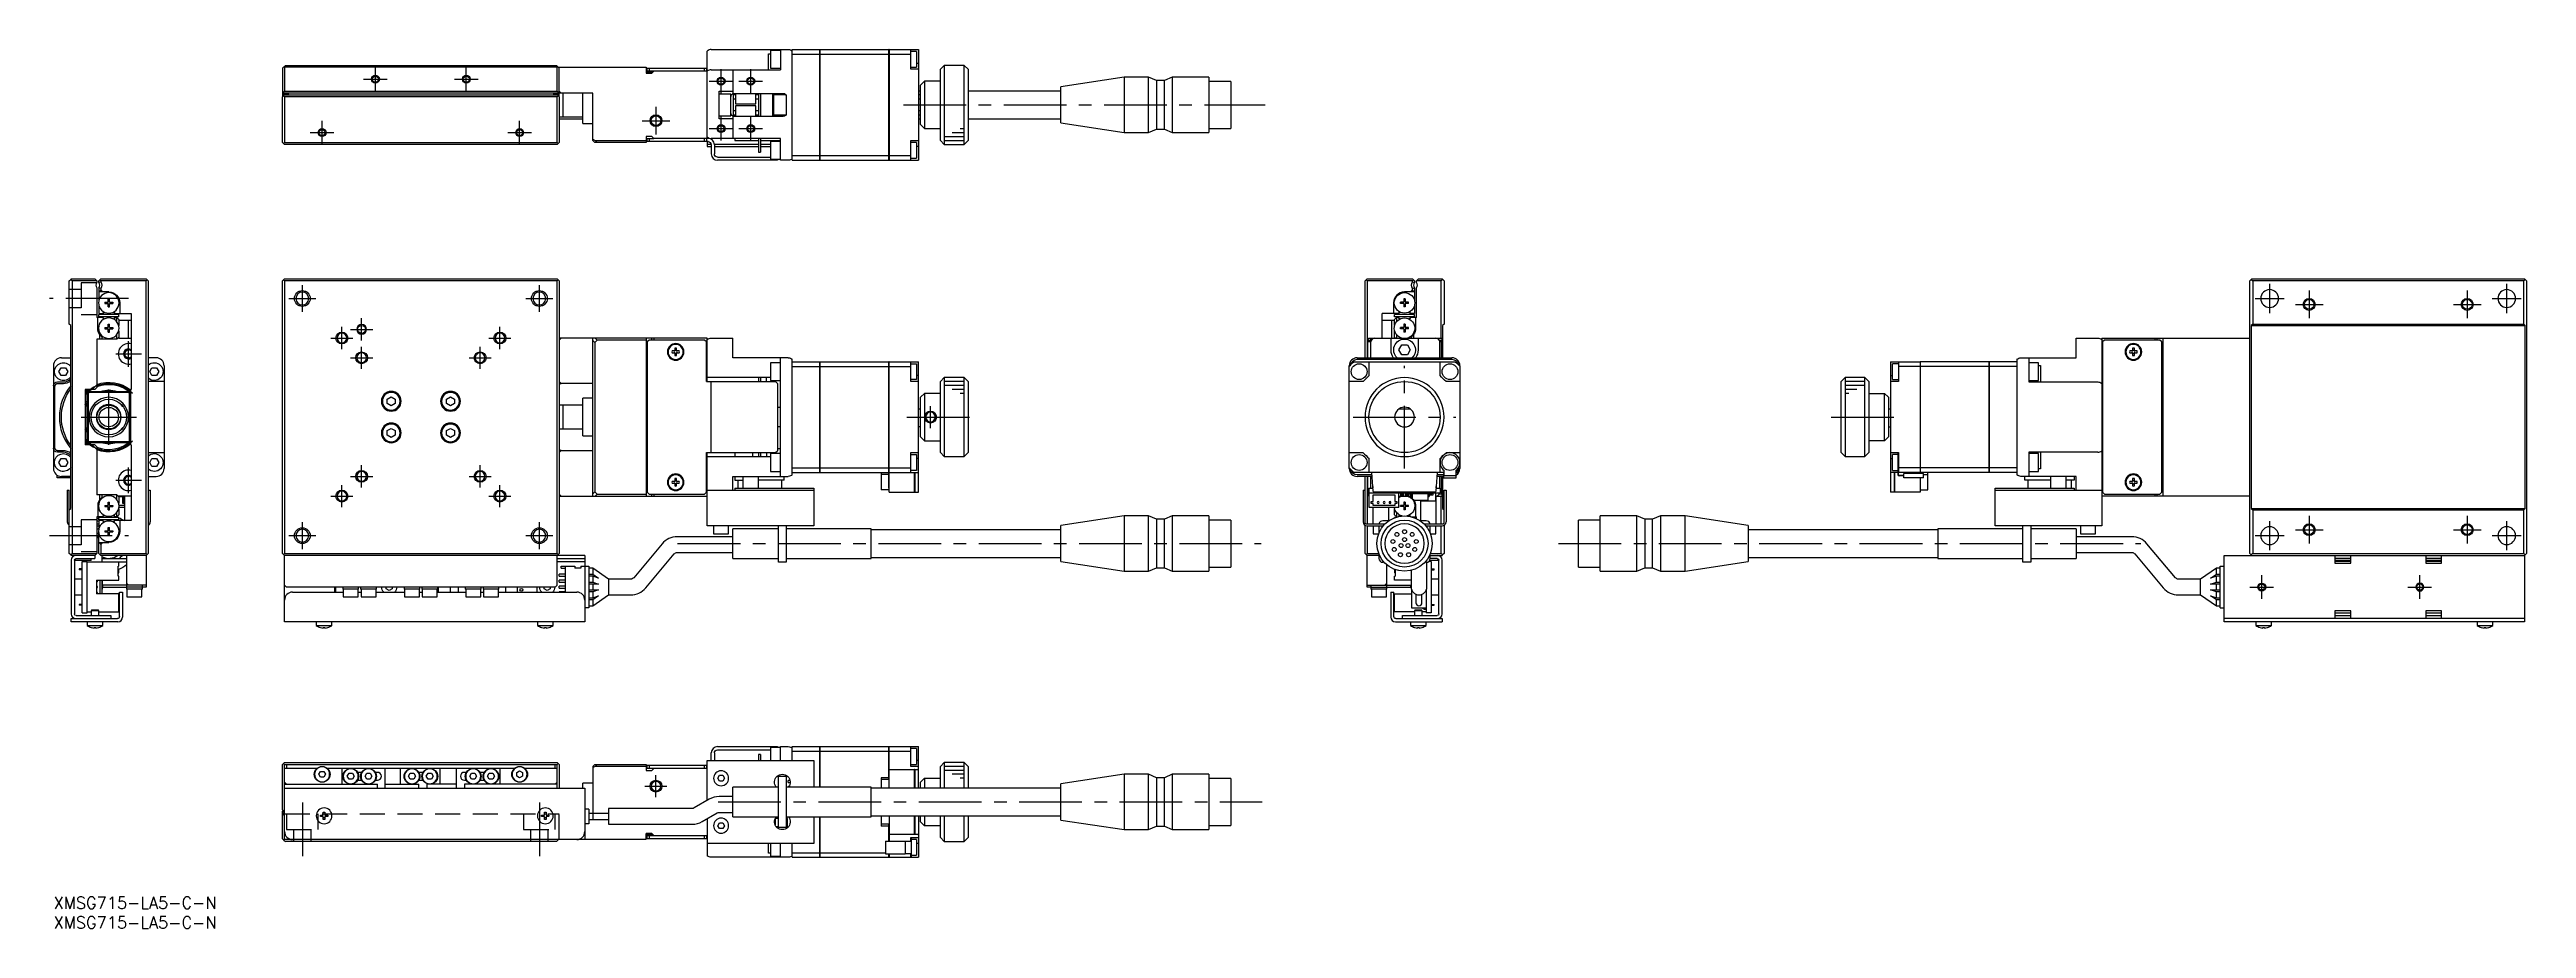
# Model space of a CAD drawing. Extents: x -1 to 626, y -8 to 214.
import ezdxf

# ---------------------------------------------------------------- set-up
doc = ezdxf.new("R2010")
doc.units = 0
doc.header["$LTSCALE"] = 0.5
doc.linetypes.add('CENTER', pattern=[50.8, 31.75, -6.35, 6.35, -6.35])
doc.linetypes.add('DASHED', pattern=[19.05, 12.7, -6.35])
for name, color, linetype in [('MSM_CENTER', 1, 'CENTER'), ('MSM_CONTINUOUS', 7, 'CONTINUOUS'), ('MSM_DASHED', 4, 'DASHED'), ('MSM_NARROW', 5, 'CONTINUOUS'), ('MSM_PART_NUMBER', 7, 'CONTINUOUS')]:
    doc.layers.add(name, color=color, linetype=linetype)
doc.styles.get("Standard").update_dxf_attribs({"font": 'txt.shx', "height": 1, "bigfont": 'bigfont.shx'})

# ---------------------------------------------------------------- blocks, each defined once
blk = doc.blocks.new('*U2')
at = {"layer": 'MSM_PART_NUMBER'}
blk.add_text('XMSG715-LA5-C-N', height=3, dxfattribs=at).set_placement((0, -3))
blk = doc.blocks.new('*U3')
at = {"layer": 'MSM_PART_NUMBER'}
blk.add_text('XMSG715-LA5-C-N', height=3, dxfattribs=at).set_placement((0, -8))

msp = doc.modelspace()

# ---------------------------------------------------------------- linework, layer by layer
at = {"layer": 'MSM_CENTER'}
for p, q in [((81.5, 203.89), (81.5, 209.89)), ((104.5, 203.89), (104.5, 209.89)), ((169, 203.39), (169, 209.39)), ((176.5, 203.39), (176.5, 209.39)), ((78.5, 206.89), (84.5, 206.89)), ((101.5, 206.89), (107.5, 206.89)), ((166, 206.39), (172, 206.39)), ((173.5, 206.39), (179.5, 206.39)), ((68, 190.39), (68, 196.39)), ((118, 190.39), (118, 196.39)), ((149, 196.39), (156, 196.39)), ((152.5, 199.89), (152.5, 192.89)), ((166, 194.39), (172, 194.39)), ((169, 191.39), (169, 197.39)), ((173.5, 194.39), (179.5, 194.39)), ((176.5, 191.39), (176.5, 197.39)), ((215.14, 200.39), (306.7, 200.39)), ((65, 193.39), (71, 193.39)), ((115, 193.39), (121, 193.39)), ((19, 151.39), (-1, 151.39)), ((59.6, 151.39), (66.4, 151.39)), ((63, 147.99), (63, 154.79)), ((119.6, 151.39), (126.4, 151.39)), ((123, 147.99), (123, 154.79)), ((557.3, 151.39), (564.7, 151.39)), ((561, 147.69), (561, 155.09)), ((571, 153.39), (571, 146.39)), ((611, 153.39), (611, 146.39)), ((617.3, 151.39), (624.7, 151.39)), ((621, 147.69), (621, 155.09)), ((78, 140.79), (78, 146.39)), ((567.5, 149.89), (574.5, 149.89)), ((607.5, 149.89), (614.5, 149.89)), ((19, 134.14), (19, 140.64)), ((70.2, 141.39), (75.8, 141.39)), ((73, 138.59), (73, 144.19)), ((75.2, 143.59), (80.8, 143.59)), ((78, 133.59), (78, 139.19)), ((108, 133.59), (108, 139.19)), ((110.2, 141.39), (115.8, 141.39)), ((113, 138.59), (113, 144.19)), ((15.75, 137.39), (22.25, 137.39)), ((75.2, 136.39), (80.8, 136.39)), ((105.2, 136.39), (110.8, 136.39)), ((342, 108.39), (342, 134.39)), ((14, 114.39), (14, 128.39)), ((7, 121.39), (21, 121.39)), ((216, 121.39), (234, 121.39)), ((222, 118.59), (222, 124.19)), ((329, 121.39), (355, 121.39)), ((450, 121.39), (468, 121.39)), ((19, 102.14), (19, 108.64)), ((78, 103.59), (78, 109.19)), ((108, 103.59), (108, 109.19)), ((15.75, 105.39), (22.25, 105.39)), ((70.2, 101.39), (75.8, 101.39)), ((73, 98.59), (73, 104.19)), ((75.2, 106.39), (80.8, 106.39)), ((105.2, 106.39), (110.8, 106.39)), ((110.2, 101.39), (115.8, 101.39)), ((113, 98.59), (113, 104.19)), ((63, 87.99), (63, 94.79)), ((123, 87.99), (123, 94.79)), ((561, 87.69), (561, 95.09)), ((571, 96.39), (571, 89.39)), ((611, 96.39), (611, 89.39)), ((621, 87.69), (621, 95.09)), ((-1, 91.39), (19, 91.39)), ((59.6, 91.39), (66.4, 91.39)), ((119.6, 91.39), (126.4, 91.39)), ((158, 89.39), (305.69, 89.39)), ((381, 89.39), (528.36, 89.39)), ((557.3, 91.39), (564.7, 91.39)), ((567.5, 92.89), (574.5, 92.89)), ((607.5, 92.89), (614.5, 92.89)), ((617.3, 91.39), (624.7, 91.39)), ((556, 78.39), (562, 78.39)), ((559, 75.39), (559, 81.39)), ((596, 78.39), (602, 78.39)), ((599, 75.39), (599, 81.39)), ((149.7, 28), (155.3, 28)), ((152.5, 25.2), (152.5, 30.8)), ((63, 23.86), (63, 10.32)), ((123, 23.86), (123, 10.32)), ((168.26, 24), (305.99, 24))]:
    msp.add_line(p, q, dxfattribs=at)
at = {"layer": 'MSM_CONTINUOUS'}
for p, q in [((165.5, 208.91), (165.5, 214.01)), ((166.5, 214.39), (186, 214.39)), ((181, 213.33), (181.5, 213.33)), ((181, 209.29), (181, 213.33)), ((184, 214.14), (181.5, 214.14)), ((181.5, 214.14), (181.5, 209.64)), ((184, 214.39), (184, 209.29)), ((187, 214.39), (193.99, 214.39)), ((187, 186.39), (187, 214.39)), ((187, 213.23), (193.99, 213.23)), ((193.99, 186.39), (193.99, 214.39)), ((194, 214.38), (193.99, 214.38)), ((194, 213.23), (193.99, 213.23)), ((194, 214.39), (194, 186.39)), ((194, 214.39), (211.49, 214.39)), ((194, 213.23), (211.49, 213.23)), ((211.49, 186.39), (211.49, 214.39)), ((211.5, 214.38), (211.49, 214.38)), ((211.5, 213.23), (211.49, 213.23)), ((211.5, 214.39), (219, 214.39)), ((211.5, 214.39), (211.5, 186.39)), ((211.5, 213.23), (217, 213.23)), ((217, 209.39), (217, 214.39)), ((218.5, 213.89), (217, 213.89)), ((218.5, 213.89), (218.5, 209.89)), ((219, 214.39), (219, 186.39)), ((58.7, 210.39), (58, 209.69)), ((58, 209.69), (58, 202.69)), ((58.5, 209.89), (58.35, 210.04)), ((127.5, 209.89), (58.5, 209.89)), ((58.5, 209.89), (58.5, 203.89)), ((58.7, 210.39), (127.3, 210.39)), ((127.65, 210.04), (127.3, 210.39)), ((127.65, 210.04), (127.5, 209.89)), ((127.5, 203.89), (127.5, 209.89)), ((128, 209.69), (127.65, 210.04)), ((127.8, 209.89), (150, 209.89)), ((128, 202.69), (128, 209.89)), ((150, 209.89), (150, 208.39)), ((151.75, 208.64), (150, 208.64)), ((150, 208.39), (151.5, 208.39)), ((150.3, 208.89), (150.3, 209.69)), ((150.3, 209.69), (165.3, 209.69)), ((165.5, 208.89), (150.3, 208.89)), ((150.8, 209.69), (150.8, 208.89)), ((152, 208.89), (151.5, 208.39)), ((164.8, 208.89), (164.8, 209.69)), ((165.3, 209.69), (165.3, 208.89)), ((165.5, 191.89), (165.5, 208.89)), ((166.5, 209.29), (184, 209.29)), ((172, 209.29), (172, 203.26)), ((181.5, 209.64), (184, 209.64)), ((217, 209.89), (218.5, 209.89)), ((219, 209.39), (217, 209.39)), ((219, 210.89), (218.5, 210.89)), ((225.5, 210.39), (224.5, 209.39)), ((224.5, 191.39), (224.5, 209.39)), ((230.5, 210.39), (225.5, 210.39)), ((225.5, 210.39), (225.5, 190.39)), ((231.5, 209.39), (230.5, 210.39)), ((230.5, 190.39), (230.5, 210.39)), ((231.5, 209.39), (231.5, 191.39)), ((271, 207.39), (255, 204.96)), ((277.2, 207.39), (271, 207.39)), ((271, 207.39), (271, 193.39)), ((279.2, 206.54), (277.2, 207.39)), ((277.2, 193.39), (277.2, 207.39)), ((283.2, 207.39), (281.2, 206.54)), ((292.5, 207.39), (283.2, 207.39)), ((283.2, 207.39), (283.2, 193.39)), ((292.5, 207.39), (292.5, 193.39)), ((58, 203.39), (58.5, 203.89)), ((136.5, 203.39), (58, 203.39)), ((58, 203.19), (59.4, 203.19)), ((58.5, 202.89), (58, 202.39)), ((58.1, 202.59), (58, 202.69)), ((58, 190.89), (58, 202.39)), ((58.1, 202.49), (58.1, 202.69)), ((58.5, 202.39), (58.25, 202.64)), ((59.1, 202.99), (58.4, 202.99)), ((58.5, 203.89), (127.5, 203.89)), ((58.5, 202.89), (127.5, 202.89)), ((58.5, 202.39), (58.5, 190.89)), ((127.5, 202.39), (58.5, 202.39)), ((59.4, 203.19), (59.4, 202.89)), ((128, 203.19), (126.6, 203.19)), ((126.6, 203.19), (126.6, 202.89)), ((127.6, 202.99), (126.9, 202.99)), ((127.5, 203.89), (128, 203.39)), ((128, 202.39), (127.5, 202.89)), ((127.75, 202.64), (127.5, 202.39)), ((127.5, 190.89), (127.5, 202.39)), ((127.9, 202.69), (127.9, 202.49)), ((128, 202.69), (127.9, 202.59)), ((128.5, 203.39), (128, 203.89)), ((128, 202.39), (128, 190.89)), ((129, 197.39), (129, 203.39)), ((134, 195.64), (134, 203.39)), ((136.5, 191.39), (136.5, 203.39)), ((168.5, 196.89), (168.5, 203.89)), ((168.5, 203.89), (172, 203.89)), ((171.5, 203.14), (168.5, 203.14)), ((171.5, 197.64), (171.5, 203.14)), ((172, 203.26), (172.09, 203.26)), ((172.01, 203.23), (172.09, 203.26)), ((172.1, 197.51), (172.1, 203.26)), ((172.6, 202.89), (172.1, 202.89)), ((172.1, 201.89), (172.6, 201.89)), ((172.3, 203.29), (184.7, 203.29)), ((172.5, 203.29), (172.5, 202.89)), ((172.6, 203.29), (172.6, 200.64)), ((177.8, 200.64), (177.8, 203.29)), ((178.5, 202.89), (177.8, 202.89)), ((177.8, 201.89), (178.5, 201.89)), ((178.5, 203.29), (178.5, 197.49)), ((179, 203.29), (179, 197.49)), ((182.1, 197.49), (182.1, 203.29)), ((182.3, 203.29), (182.3, 197.49)), ((185.39, 202.89), (182.3, 202.89)), ((185.5, 202.49), (185.5, 198.29)), ((219.5, 203.89), (219, 203.89)), ((219.5, 202.89), (219, 202.89)), ((219, 201.89), (219.5, 201.89)), ((219.5, 205.39), (220.5, 206.39)), ((219.5, 195.39), (219.5, 205.39)), ((224.5, 206.39), (220.5, 206.39)), ((220.5, 206.39), (220.5, 194.39)), ((255, 203.89), (231.5, 203.89)), ((255, 195.82), (255, 204.96)), ((281.2, 206.54), (279.2, 206.54)), ((279.2, 206.54), (279.2, 194.24)), ((281.2, 194.24), (281.2, 206.54)), ((298, 206.34), (292.5, 206.34)), ((298, 206.34), (298, 194.44)), ((128, 197.39), (134, 197.39)), ((128, 196.89), (134, 196.89)), ((134, 195.64), (136.5, 195.64)), ((168.5, 197.64), (171.5, 197.64)), ((172, 196.89), (168.5, 196.89)), ((172, 197.52), (172.09, 197.52)), ((172, 197.52), (172, 191.89)), ((172.09, 197.52), (172.01, 197.54)), ((172.6, 198.89), (172.1, 198.89)), ((172.1, 197.89), (172.6, 197.89)), ((184.7, 197.49), (172.3, 197.49)), ((172.5, 197.89), (172.5, 197.49)), ((172.6, 200.64), (177.8, 200.64)), ((177.8, 200.14), (172.6, 200.14)), ((172.6, 200.14), (172.6, 197.49)), ((177.8, 197.49), (177.8, 200.14)), ((178.5, 198.89), (177.8, 198.89)), ((177.8, 197.89), (178.5, 197.89)), ((182.3, 197.89), (185.39, 197.89)), ((219.5, 198.89), (219, 198.89)), ((219, 197.89), (219.5, 197.89)), ((219, 196.89), (219.5, 196.89)), ((220.5, 194.39), (219.5, 195.39)), ((220.5, 194.39), (224.5, 194.39)), ((231.5, 196.89), (255, 196.89)), ((255, 195.82), (271, 193.39)), ((292.5, 194.44), (298, 194.44)), ((58, 190.89), (58.5, 190.39)), ((58.25, 190.64), (58.5, 190.89)), ((58.5, 190.89), (127.5, 190.89)), ((127.5, 190.39), (58.5, 190.39)), ((127.5, 190.89), (127.75, 190.64)), ((127.5, 190.39), (128, 190.89)), ((136.5, 191.69), (137.11, 191.39)), ((137, 190.89), (136.5, 191.39)), ((150, 190.89), (137, 190.89)), ((137.11, 191.39), (150, 191.39)), ((137.11, 191.39), (137.61, 190.89)), ((151.5, 192.39), (150, 192.39)), ((150, 192.39), (150, 190.89)), ((150.3, 191.89), (152, 191.89)), ((150.3, 191.09), (150.3, 191.89)), ((165.7, 191.09), (150.3, 191.09)), ((150.8, 191.89), (150.8, 191.09)), ((151.5, 192.39), (152, 191.89)), ((165.7, 191.89), (152, 191.89)), ((164.8, 191.09), (164.8, 191.89)), ((165.3, 191.89), (165.3, 191.09)), ((165.5, 191.09), (165.5, 189.89)), ((166.49, 190.39), (165.5, 190.39)), ((165.5, 189.89), (166.5, 189.89)), ((184, 191.89), (166.5, 191.89)), ((166.5, 190.29), (166.5, 187.99)), ((178.5, 190.39), (167.3, 190.39)), ((167.3, 190.29), (167.3, 187.99)), ((167.3, 189.89), (178.5, 189.89)), ((172.5, 191.89), (172.5, 191.39)), ((172.5, 191.39), (178.5, 191.39)), ((178.5, 191.89), (178.5, 188.39)), ((178.5, 188.39), (179, 188.39)), ((179, 191.89), (179, 188.39)), ((179, 191.39), (184, 191.39)), ((181.5, 190.39), (179, 190.39)), ((179, 189.89), (181.5, 189.89)), ((184, 191.14), (181.5, 191.14)), ((181.5, 191.14), (181.5, 186.64)), ((184, 186.39), (184, 191.89)), ((217, 191.39), (219, 191.39)), ((217, 186.39), (217, 191.39)), ((218.5, 190.89), (217, 190.89)), ((218.5, 190.89), (218.5, 186.89)), ((219, 189.89), (218.5, 189.89)), ((224.5, 191.39), (225.5, 190.39)), ((225.5, 190.39), (230.5, 190.39)), ((230.5, 190.39), (231.5, 191.39)), ((271, 193.39), (277.2, 193.39)), ((277.2, 193.39), (279.2, 194.24)), ((279.2, 194.24), (281.2, 194.24)), ((281.2, 194.24), (283.2, 193.39)), ((283.2, 193.39), (292.5, 193.39)), ((168.1, 187.19), (181.5, 187.19)), ((183.3, 186.39), (168.1, 186.39)), ((181.5, 186.64), (184, 186.64)), ((182.8, 186.39), (182.8, 186.64)), ((183.3, 186.64), (183.3, 186.39)), ((186, 186.39), (184, 186.39)), ((187, 187.54), (193.99, 187.54)), ((187, 186.39), (193.99, 186.39)), ((194, 187.55), (193.99, 187.55)), ((194, 186.4), (193.99, 186.4)), ((194, 187.54), (211.49, 187.54)), ((194, 186.39), (211.49, 186.39)), ((211.5, 187.55), (211.49, 187.55)), ((211.5, 186.4), (211.49, 186.4)), ((211.5, 187.54), (217, 187.54)), ((211.5, 186.39), (219, 186.39)), ((217, 186.89), (218.5, 186.89)), ((4, 155.89), (4.35, 156.24)), ((4, 144.89), (4, 155.89)), ((4.5, 156.39), (4.35, 156.24)), ((4.35, 156.24), (4.7, 155.89)), ((4.5, 156.39), (10.5, 156.39)), ((4.7, 155.89), (4.7, 86.89)), ((11, 155.89), (4.7, 155.89)), ((11, 155.89), (10.5, 156.39)), ((11, 155.89), (11, 155.45)), ((11, 154.13), (11, 146.59)), ((11.5, 155.89), (11.75, 156.14)), ((11.5, 155.45), (11.5, 155.89)), ((12, 155.62), (11.5, 155.45)), ((12, 153.96), (11.5, 154.13)), ((11.5, 154.13), (11.5, 151)), ((14, 153.09), (11.5, 153.09)), ((12, 153.59), (11.65, 153.09)), ((12, 156.39), (11.75, 156.14)), ((11.75, 156.14), (12, 155.89)), ((12, 156.39), (23.5, 156.39)), ((12, 155.89), (12, 155.62)), ((23.5, 155.89), (12, 155.89)), ((12, 153.96), (12, 153.59)), ((12.5, 153.09), (12, 153.59)), ((13.86, 151.29), (14.15, 151.29)), ((13.86, 150.49), (13.86, 151.29)), ((14.15, 150.76), (13.86, 150.76)), ((14.15, 150.49), (14.15, 151.29)), ((24, 155.89), (23.5, 156.39)), ((23.5, 155.89), (23.75, 156.14)), ((23.5, 86.89), (23.5, 155.89)), ((24, 155.89), (24, 86.89)), ((58, 155.89), (58.25, 156.14)), ((58, 86.89), (58, 155.89)), ((58.25, 156.14), (58.5, 156.39)), ((58.25, 156.14), (58.5, 155.89)), ((58.5, 156.39), (127.5, 156.39)), ((127.5, 155.89), (58.5, 155.89)), ((58.5, 155.89), (58.5, 86.89)), ((127.5, 156.39), (128, 155.89)), ((127.5, 155.89), (127.75, 156.14)), ((127.5, 86.89), (127.5, 155.89)), ((128, 155.89), (128, 86.89)), ((332, 155.89), (332.5, 156.39)), ((332, 136.39), (332, 155.89)), ((332.25, 156.14), (332.5, 155.89)), ((332.5, 156.39), (344, 156.39)), ((344, 155.89), (332.5, 155.89)), ((332.5, 155.89), (332.5, 136.39)), ((342.14, 151.29), (341.85, 151.29)), ((341.85, 151.29), (341.85, 150.49)), ((342.14, 150.76), (341.85, 150.76)), ((344.5, 153.09), (342, 153.09)), ((342.14, 151.29), (342.14, 150.49)), ((344, 153.59), (343.5, 153.09)), ((344.25, 156.14), (344, 156.39)), ((344, 155.89), (344.25, 156.14)), ((344, 155.62), (344, 155.89)), ((344, 155.62), (344.5, 155.45)), ((344, 153.96), (344.5, 154.13)), ((344, 153.59), (344, 153.96)), ((344.35, 153.09), (344, 153.59)), ((344.25, 156.14), (344.5, 155.89)), ((344.5, 155.89), (344.5, 155.45)), ((344.5, 154.13), (344.5, 151)), ((345.5, 156.39), (345, 155.89)), ((351.3, 155.89), (345, 155.89)), ((345, 155.45), (345, 155.89)), ((345, 146.59), (345, 154.13)), ((345.5, 156.39), (351.5, 156.39)), ((351.3, 155.89), (351.65, 156.24)), ((351.3, 141.39), (351.3, 155.89)), ((352, 155.89), (351.5, 156.39)), ((352, 155.89), (352, 144.89)), ((556, 155.89), (556.35, 156.24)), ((556, 86.89), (556, 155.89)), ((556.35, 156.24), (556.5, 156.39)), ((556.35, 156.24), (556.7, 155.89)), ((556.5, 156.39), (625.5, 156.39)), ((625.3, 155.89), (556.7, 155.89)), ((556.7, 155.89), (556.7, 144.89)), ((625.3, 155.89), (625.65, 156.24)), ((625.3, 144.89), (625.3, 155.89)), ((625.5, 156.39), (625.65, 156.24)), ((625.65, 156.24), (626, 155.89)), ((626, 155.89), (626, 86.89)), ((4.35, 144.54), (4, 144.89)), ((4.35, 98.24), (4.35, 144.54)), ((12.45, 146.59), (11, 146.59)), ((11.2, 143.89), (11.2, 146.59)), ((11.5, 149.57), (11.5, 147.59)), ((11.5, 147.59), (12.45, 147.59)), ((11.5, 146.79), (11.5, 147.39)), ((16.5, 147.39), (11.5, 147.39)), ((16.5, 146.79), (11.5, 146.79)), ((12.45, 147.59), (12.6, 147.85)), ((12.45, 146.59), (12.58, 146.36)), ((13, 150.43), (13.8, 150.43)), ((13, 150.43), (13, 150.14)), ((13, 150.14), (13.8, 150.14)), ((13.53, 150.14), (13.53, 150.43)), ((13.86, 149.29), (13.86, 150.08)), ((13.86, 149.82), (14.15, 149.82)), ((13.86, 149.29), (14.15, 149.29)), ((13.86, 144.89), (14.15, 144.89)), ((13.86, 144.09), (13.86, 144.89)), ((14.15, 144.36), (13.86, 144.36)), ((14.15, 149.29), (14.15, 150.08)), ((14.15, 144.09), (14.15, 144.89)), ((14.21, 150.43), (15, 150.43)), ((14.21, 150.14), (15, 150.14)), ((14.47, 150.14), (14.47, 150.43)), ((15, 150.43), (15, 150.14)), ((15.4, 147.85), (15.55, 147.59)), ((15.55, 146.59), (15.42, 146.36)), ((15.55, 147.59), (19.7, 147.59)), ((15.55, 146.59), (16, 146.59)), ((16, 145.55), (16, 146.59)), ((16.5, 146.09), (16, 146.59)), ((16.5, 146.79), (16.5, 147.39)), ((16.5, 146.09), (16.5, 144.6)), ((19.7, 145.84), (16.5, 145.84)), ((16.8, 150.29), (16.8, 147.59)), ((19, 141.34), (19, 145.84)), ((19.7, 147.59), (19.7, 128.39)), ((340.45, 147.59), (336.3, 147.59)), ((336.3, 141.39), (336.3, 147.59)), ((339.5, 145.84), (336.3, 145.84)), ((338.8, 141.39), (338.8, 145.84)), ((339.2, 150.29), (339.2, 147.59)), ((344.5, 147.39), (339.5, 147.39)), ((339.5, 146.79), (339.5, 147.39)), ((344.5, 146.79), (339.5, 146.79)), ((340, 146.59), (339.5, 146.09)), ((339.5, 144.6), (339.5, 146.09)), ((340, 146.59), (340, 145.55)), ((340.45, 146.59), (340, 146.59)), ((340.6, 147.85), (340.45, 147.59)), ((340.45, 146.59), (340.58, 146.36)), ((341, 150.14), (341, 150.43)), ((341.79, 150.43), (341, 150.43)), ((341.79, 150.14), (341, 150.14)), ((341.53, 150.43), (341.53, 150.14)), ((341.85, 150.08), (341.85, 149.29)), ((341.85, 149.82), (342.14, 149.82)), ((342.14, 149.29), (341.85, 149.29)), ((342.14, 144.89), (341.85, 144.89)), ((341.85, 144.89), (341.85, 144.09)), ((342.14, 144.36), (341.85, 144.36)), ((342.14, 150.08), (342.14, 149.29)), ((342.14, 144.89), (342.14, 144.09)), ((343, 150.43), (342.2, 150.43)), ((343, 150.14), (342.2, 150.14)), ((342.47, 150.43), (342.47, 150.14)), ((343, 150.14), (343, 150.43)), ((343.55, 147.59), (343.4, 147.85)), ((343.55, 146.59), (343.42, 146.36)), ((344.5, 147.59), (343.55, 147.59)), ((345, 146.59), (343.55, 146.59)), ((344.5, 149.57), (344.5, 147.59)), ((344.5, 146.79), (344.5, 147.39)), ((344.8, 146.59), (344.8, 143.89)), ((352, 144.89), (351.65, 144.54)), ((351.65, 144.54), (351.65, 136.39)), ((556.7, 144.89), (556.35, 144.54)), ((556.35, 144.54), (556.35, 98.24)), ((556.35, 144.54), (625.65, 144.54)), ((556.7, 144.89), (625.3, 144.89)), ((625.65, 144.54), (625.3, 144.89)), ((625.65, 98.24), (625.65, 144.54)), ((16, 141.09), (11, 141.09)), ((11, 141.09), (11, 128.89)), ((11.7, 141.09), (11.7, 142.29)), ((12.2, 141.74), (12.2, 141.09)), ((13, 144.03), (13.8, 144.03)), ((13, 144.03), (13, 143.74)), ((13, 143.74), (13.8, 143.74)), ((13.53, 143.74), (13.53, 144.03)), ((13.86, 142.89), (13.86, 143.68)), ((13.86, 143.42), (14.15, 143.42)), ((13.86, 142.89), (14.15, 142.89)), ((14.15, 142.89), (14.15, 143.68)), ((14.21, 144.03), (15, 144.03)), ((14.21, 143.74), (15, 143.74)), ((14.47, 143.74), (14.47, 144.03)), ((15, 144.03), (15, 143.74)), ((16, 141.09), (16, 142.23)), ((16, 141.09), (16.5, 141.59)), ((16.5, 141.39), (16.3, 141.39)), ((16.5, 143.17), (16.5, 141.34)), ((16.5, 141.34), (19.7, 141.34)), ((128, 140.89), (128.5, 141.39)), ((165.5, 141.39), (128, 141.39)), ((136.5, 101.39), (136.5, 141.39)), ((137, 140.28), (136.5, 140.78)), ((137.61, 140.89), (137, 140.28)), ((137, 140.28), (137, 102.5)), ((137.11, 141.39), (137.61, 140.89)), ((150, 140.89), (137.61, 140.89)), ((150, 141.39), (150, 101.39)), ((150.8, 140.89), (150.3, 140.39)), ((150.3, 140.39), (150.3, 102.39)), ((164.8, 140.89), (150.8, 140.89)), ((151.5, 140.89), (151.5, 141.39)), ((152, 141.39), (152, 140.89)), ((157.26, 138.13), (156.58, 138.13)), ((157.26, 138.81), (157.26, 138.13)), ((157.74, 138.13), (157.74, 138.81)), ((158.42, 138.13), (157.74, 138.13)), ((165.3, 140.39), (164.8, 140.89)), ((165.3, 130.39), (165.3, 140.39)), ((165.5, 130.39), (165.5, 141.39)), ((166.5, 141.39), (172, 141.39)), ((172, 136.39), (172, 141.39)), ((333, 141.39), (332.5, 140.89)), ((332.7, 140.89), (333.5, 140.89)), ((332.7, 136.39), (332.7, 140.89)), ((333.5, 140.39), (332.7, 140.39)), ((333, 141.39), (351.5, 141.39)), ((333.5, 140.39), (333.5, 141.39)), ((333.5, 136.39), (333.5, 140.39)), ((338.5, 141.39), (338.5, 138.39)), ((339.5, 141.39), (339.5, 143.17)), ((339.5, 141.59), (339.7, 141.39)), ((340, 142.23), (340, 141.39)), ((340.56, 138.39), (341.28, 139.64)), ((341.28, 137.14), (340.56, 138.39)), ((341, 143.74), (341, 144.03)), ((341.79, 144.03), (341, 144.03)), ((341.79, 143.74), (341, 143.74)), ((341.28, 139.64), (342.72, 139.64)), ((341.53, 144.03), (341.53, 143.74)), ((341.85, 143.68), (341.85, 142.89)), ((341.85, 143.42), (342.14, 143.42)), ((342.14, 142.89), (341.85, 142.89)), ((342.14, 143.68), (342.14, 142.89)), ((343, 144.03), (342.2, 144.03)), ((343, 143.74), (342.2, 143.74)), ((342.47, 144.03), (342.47, 143.74)), ((342.72, 139.64), (343.44, 138.39)), ((343.44, 138.39), (342.72, 137.14)), ((343, 143.74), (343, 144.03)), ((343.8, 141.39), (343.8, 141.74)), ((344.3, 142.29), (344.3, 141.39)), ((345.5, 138.39), (345.5, 141.39)), ((350.5, 141.19), (350.5, 141.39)), ((350.77, 140.89), (351.3, 140.89)), ((351.3, 140.39), (350.9, 140.39)), ((350.9, 136.39), (350.9, 140.39)), ((351.3, 140.89), (351.3, 136.39)), ((351.5, 136.39), (351.5, 141.39)), ((512, 136.39), (512, 141.39)), ((512, 141.39), (517.5, 141.39)), ((518.5, 141.39), (518.5, 93.89)), ((518.5, 141.39), (556, 141.39)), ((519.2, 140.89), (518.7, 140.39)), ((518.7, 140.39), (518.7, 102.39)), ((533.2, 140.89), (519.2, 140.89)), ((526.26, 138.13), (525.58, 138.13)), ((526.26, 138.81), (526.26, 138.13)), ((526.74, 138.13), (526.74, 138.81)), ((527.42, 138.13), (526.74, 138.13)), ((532, 140.89), (532, 141.39)), ((532.5, 140.89), (532.5, 141.39)), ((533.7, 140.39), (533.2, 140.89)), ((533.7, 102.39), (533.7, 140.39)), ((534, 101.39), (534, 141.39)), ((0, 134.39), (0, 108.39)), ((1.35, 132.89), (1.92, 133.89)), ((1.92, 131.89), (1.35, 132.89)), ((1.92, 133.89), (3.08, 133.89)), ((3.08, 131.89), (1.92, 131.89)), ((2, 136.39), (4.35, 136.39)), ((3.08, 133.89), (3.65, 132.89)), ((3.65, 132.89), (3.08, 131.89)), ((26, 136.39), (24, 136.39)), ((24.35, 132.89), (24.92, 133.89)), ((24.92, 131.89), (24.35, 132.89)), ((24.92, 133.89), (26.08, 133.89)), ((26.08, 131.89), (24.92, 131.89)), ((26.08, 133.89), (26.65, 132.89)), ((26.65, 132.89), (26.08, 131.89)), ((28, 134.39), (28, 130.39)), ((156.58, 137.65), (157.26, 137.65)), ((157.26, 137.65), (157.26, 136.97)), ((157.74, 137.65), (158.42, 137.65)), ((157.74, 136.97), (157.74, 137.65)), ((186, 136.39), (172, 136.39)), ((184, 135.14), (181.5, 135.14)), ((181.5, 135.14), (181.5, 130.64)), ((184, 106.39), (184, 136.39)), ((187, 106.77), (187, 136.01)), ((187, 135.39), (193.99, 135.39)), ((187, 134.23), (193.99, 134.23)), ((193.99, 107.39), (193.99, 135.39)), ((194, 135.38), (193.99, 135.38)), ((194, 134.23), (193.99, 134.23)), ((194, 135.39), (211.49, 135.39)), ((194, 135.39), (194, 107.39)), ((194, 134.23), (211.49, 134.23)), ((211.49, 103.39), (211.49, 135.39)), ((211.5, 135.38), (211.49, 135.38)), ((211.5, 134.23), (211.49, 134.23)), ((211.5, 102.39), (211.5, 135.39)), ((211.5, 135.39), (219, 135.39)), ((211.5, 134.23), (217, 134.23)), ((217, 130.39), (217, 135.39)), ((217, 134.89), (218.5, 134.89)), ((218.5, 134.89), (218.5, 130.89)), ((219, 131.89), (218.5, 131.89)), ((219, 102.39), (219, 135.39)), ((328, 108.39), (328, 134.39)), ((329.15, 135.39), (354.85, 135.39)), ((330, 136.39), (354, 136.39)), ((330, 136.01), (354, 136.01)), ((333, 135.39), (333, 131.89)), ((342.72, 137.14), (341.28, 137.14)), ((351, 131.89), (351, 135.39)), ((356, 134.39), (356, 108.39)), ((465, 135.39), (472.5, 135.39)), ((465, 135.39), (465, 102.39)), ((465, 131.89), (465.5, 131.89)), ((465.5, 130.89), (465.5, 134.89)), ((467, 134.89), (465.5, 134.89)), ((467, 135.39), (467, 130.39)), ((472.5, 134.23), (467, 134.23)), ((472.5, 135.39), (472.5, 107.09)), ((472.5, 135.38), (472.51, 135.38)), ((472.5, 134.23), (472.51, 134.23)), ((490, 135.39), (472.51, 135.39)), ((472.51, 135.39), (472.51, 107.09)), ((490, 134.23), (472.51, 134.23)), ((490, 107.39), (490, 135.39)), ((490, 135.38), (490.01, 135.38)), ((490, 134.23), (490.01, 134.23)), ((497, 135.39), (490.01, 135.39)), ((490.01, 135.39), (490.01, 107.39)), ((497, 134.23), (490.01, 134.23)), ((497, 136.01), (497, 106.77)), ((498, 136.39), (512, 136.39)), ((500, 136.39), (500, 130.29)), ((502.5, 135.14), (500, 135.14)), ((502.5, 130.64), (502.5, 135.14)), ((502.5, 134.47), (503, 134.47)), ((503, 134.47), (503, 130.29)), ((518.7, 135.89), (518.5, 135.89)), ((525.58, 137.65), (526.26, 137.65)), ((526.26, 137.65), (526.26, 136.97)), ((526.74, 136.97), (526.74, 137.65)), ((526.74, 137.65), (527.42, 137.65)), ((533.7, 135.89), (534, 135.89)), ((534, 135.14), (533.7, 135.14)), ((0.38, 113.61), (0.38, 129.16)), ((1, 130.29), (2.5, 130.29)), ((1.13, 129.91), (2.5, 129.91)), ((10.5, 128.39), (8, 128.39)), ((8, 128.39), (8, 114.39)), ((8.5, 127.09), (9, 127.59)), ((8.5, 115.69), (8.5, 127.09)), ((8.8, 127.39), (8.8, 115.39)), ((9, 127.59), (9.3, 127.89)), ((19, 127.59), (9, 127.59)), ((9.3, 127.89), (18.7, 127.89)), ((9.79, 128.39), (11, 129.59)), ((11, 128.89), (10.5, 128.39)), ((19.2, 127.39), (18.7, 127.89)), ((19.2, 115.39), (19.2, 127.39)), ((19.2, 127.39), (19.5, 127.09)), ((19.5, 128.39), (19.5, 114.39)), ((19.7, 128.39), (19.5, 128.39)), ((28, 130.39), (24, 130.39)), ((28, 130.39), (28, 112.39)), ((84.5, 125.96), (85.5, 126.54)), ((84.5, 124.81), (84.5, 125.96)), ((85.5, 126.54), (86.5, 125.96)), ((86.5, 125.96), (86.5, 124.81)), ((99.5, 125.96), (100.5, 126.54)), ((99.5, 124.81), (99.5, 125.96)), ((100.5, 126.54), (101.5, 125.96)), ((101.5, 125.96), (101.5, 124.81)), ((128.5, 129.87), (128, 130.37)), ((128, 129.69), (128.5, 129.87)), ((136.5, 129.87), (128.5, 129.87)), ((134, 116.64), (134, 126.14)), ((136.5, 126.14), (134, 126.14)), ((150.3, 131.39), (150, 131.39)), ((150, 129.64), (150.3, 129.64)), ((150.2, 126.39), (150, 126.19)), ((150.3, 126.39), (150.2, 126.39)), ((150.2, 126.39), (150.2, 116.39)), ((181.5, 131.39), (165.3, 131.39)), ((165.3, 130.39), (182.8, 130.39)), ((166.5, 112.39), (166.5, 130.39)), ((178.5, 131.39), (178.5, 130.39)), ((179, 131.39), (179, 130.39)), ((180.5, 130.39), (180.5, 131.39)), ((181.5, 130.64), (184, 130.64)), ((183.3, 129.89), (182.8, 130.39)), ((183.3, 129.89), (183.3, 112.89)), ((218.5, 130.89), (217, 130.89)), ((219, 130.39), (217, 130.39)), ((219.5, 126.39), (220.5, 127.39)), ((219.5, 116.39), (219.5, 126.39)), ((224.5, 127.39), (220.5, 127.39)), ((220.5, 127.39), (220.5, 115.39)), ((225.5, 131.39), (224.5, 130.39)), ((224.5, 112.39), (224.5, 130.39)), ((230.5, 131.39), (225.5, 131.39)), ((225.5, 131.39), (225.5, 111.39)), ((231.5, 130.39), (230.5, 131.39)), ((230.5, 111.39), (230.5, 131.39)), ((231.5, 130.39), (231.5, 112.39)), ((331.5, 130.39), (328, 130.39)), ((356, 130.39), (352.5, 130.39)), ((453.5, 131.39), (452.5, 130.39)), ((452.5, 112.39), (452.5, 130.39)), ((458.5, 131.39), (453.5, 131.39)), ((453.5, 131.39), (453.5, 111.39)), ((459.5, 130.39), (458.5, 131.39)), ((458.5, 111.39), (458.5, 131.39)), ((459.5, 130.39), (459.5, 112.39)), ((459.5, 127.39), (463.5, 127.39)), ((463.5, 115.39), (463.5, 127.39)), ((464.5, 126.39), (463.5, 127.39)), ((464.5, 126.39), (464.5, 116.39)), ((467, 130.39), (465, 130.39)), ((465.5, 130.89), (467, 130.89)), ((500, 130.64), (502.5, 130.64)), ((500, 130.29), (517.5, 130.29)), ((518.7, 131.39), (518.5, 131.39)), ((518.7, 130.39), (518.5, 130.39)), ((518.7, 128.89), (518.5, 128.89)), ((533.7, 129.64), (534, 129.64)), ((533.8, 126.39), (533.7, 126.39)), ((533.8, 116.39), (533.8, 126.39)), ((534, 126.19), (533.8, 126.39)), ((11.04, 120.33), (11.04, 120.32)), ((16.97, 120.32), (16.97, 120.32)), ((17.2, 124.36), (17.2, 124.55)), ((17.2, 124.36), (17.43, 124.14)), ((17.43, 124.31), (17.43, 124.14)), ((17.43, 124.14), (17.56, 124.14)), ((85.5, 124.23), (84.5, 124.81)), ((86.5, 124.81), (85.5, 124.23)), ((100.5, 124.23), (99.5, 124.81)), ((101.5, 124.81), (100.5, 124.23)), ((134, 124.39), (128, 124.39)), ((129, 118.39), (129, 124.39)), ((183.3, 123.89), (184, 123.89)), ((219.5, 123.39), (219, 123.39)), ((343.5, 123.39), (340.5, 123.39)), ((465, 123.39), (464.5, 123.39)), ((2.5, 112.87), (1.13, 112.87)), ((10.5, 114.39), (8, 114.39)), ((8.8, 115.39), (8.5, 115.69)), ((8.8, 115.39), (9.3, 114.89)), ((9, 115.19), (19, 115.19)), ((18.7, 114.89), (9.3, 114.89)), ((11, 113.18), (9.79, 114.39)), ((10.5, 114.39), (11, 113.89)), ((11, 113.89), (11, 101.69)), ((12.56, 118.59), (12.63, 118.59)), ((12.69, 118.52), (12.63, 118.59)), ((15.38, 118.59), (15.31, 118.52)), ((15.38, 118.59), (15.44, 118.59)), ((17.43, 118.64), (17.2, 118.41)), ((17.2, 118.22), (17.2, 118.41)), ((17.56, 118.64), (17.43, 118.64)), ((17.43, 118.64), (17.43, 118.47)), ((19.2, 115.39), (18.7, 114.89)), ((19.5, 115.69), (19.2, 115.39)), ((19.7, 114.39), (19.5, 114.39)), ((19.7, 114.39), (19.7, 95.19)), ((84.5, 117.96), (85.5, 118.54)), ((84.5, 116.81), (84.5, 117.96)), ((85.5, 116.23), (84.5, 116.81)), ((85.5, 118.54), (86.5, 117.96)), ((86.5, 116.81), (85.5, 116.23)), ((86.5, 117.96), (86.5, 116.81)), ((99.5, 117.96), (100.5, 118.54)), ((99.5, 116.81), (99.5, 117.96)), ((100.5, 116.23), (99.5, 116.81)), ((100.5, 118.54), (101.5, 117.96)), ((101.5, 116.81), (100.5, 116.23)), ((101.5, 117.96), (101.5, 116.81)), ((128, 118.39), (134, 118.39)), ((128.5, 112.9), (128, 113.08)), ((128, 112.4), (128.5, 112.9)), ((128.5, 112.9), (136.5, 112.9)), ((134, 116.64), (136.5, 116.64)), ((150, 116.59), (150.2, 116.39)), ((150.3, 113.14), (150, 113.14)), ((150.2, 116.39), (150.3, 116.39)), ((182.8, 112.39), (183.3, 112.89)), ((184, 118.89), (183.3, 118.89)), ((184, 113.39), (183.3, 113.39)), ((219.5, 118.89), (219, 118.89)), ((220.5, 115.39), (219.5, 116.39)), ((220.5, 115.39), (224.5, 115.39)), ((463.5, 115.39), (459.5, 115.39)), ((463.5, 115.39), (464.5, 116.39)), ((464.5, 118.89), (465, 118.89)), ((518.5, 113.89), (518.7, 113.89)), ((533.7, 116.39), (533.8, 116.39)), ((534, 113.14), (533.7, 113.14)), ((533.8, 116.39), (534, 116.59)), ((0.9, 105.99), (0.9, 106.72)), ((2.5, 112.49), (1, 112.49)), ((1.35, 109.89), (1.92, 110.89)), ((1.92, 108.89), (1.35, 109.89)), ((1.92, 110.89), (3.08, 110.89)), ((3.08, 108.89), (1.92, 108.89)), ((3.08, 110.89), (3.65, 109.89)), ((3.65, 109.89), (3.08, 108.89)), ((24, 112.39), (28, 112.39)), ((24.35, 109.89), (24.92, 110.89)), ((24.92, 108.89), (24.35, 109.89)), ((24.92, 110.89), (26.08, 110.89)), ((26.08, 108.89), (24.92, 108.89)), ((26.08, 110.89), (26.65, 109.89)), ((26.65, 109.89), (26.08, 108.89)), ((28, 112.39), (28, 108.39)), ((150, 111.39), (150.3, 111.39)), ((165.3, 112.39), (182.8, 112.39)), ((165.3, 102.39), (165.3, 112.39)), ((165.3, 111.39), (181.5, 111.39)), ((165.5, 93.89), (165.5, 112.39)), ((172.5, 112.39), (172.5, 111.39)), ((177, 111.39), (177, 112.39)), ((178.5, 112.39), (178.5, 111.39)), ((179, 112.39), (179, 111.39)), ((180.5, 112.39), (180.5, 111.39)), ((184, 112.14), (181.5, 112.14)), ((181.5, 112.14), (181.5, 107.64)), ((181.5, 107.64), (184, 107.64)), ((187, 108.54), (193.99, 108.54)), ((187, 107.39), (193.99, 107.39)), ((194, 108.55), (193.99, 108.55)), ((194, 107.4), (193.99, 107.4)), ((194, 108.54), (211.49, 108.54)), ((194, 107.39), (211.49, 107.39)), ((209.5, 107.39), (209.5, 102.99)), ((211.49, 106.89), (209.5, 106.89)), ((211.5, 108.55), (211.49, 108.55)), ((211.5, 107.4), (211.49, 107.4)), ((211.49, 107.09), (211.5, 107.09)), ((211.5, 108.54), (217, 108.54)), ((211.5, 107.39), (219, 107.39)), ((217, 112.39), (219, 112.39)), ((217, 107.39), (217, 112.39)), ((217, 111.89), (218.5, 111.89)), ((218.5, 107.89), (217, 107.89)), ((217.99, 102.39), (217.99, 107.39)), ((218, 107.39), (218, 102.39)), ((218.5, 111.89), (218.5, 107.89)), ((219, 110.89), (218.5, 110.89)), ((224.5, 112.39), (225.5, 111.39)), ((225.5, 111.39), (230.5, 111.39)), ((230.5, 111.39), (231.5, 112.39)), ((328, 112.39), (331.5, 112.39)), ((352, 107.39), (329.15, 107.39)), ((333.79, 106.77), (330, 106.77)), ((333, 110.89), (333, 107.39)), ((334.08, 102.67), (333.75, 107.39)), ((350.25, 107.39), (349.92, 102.67)), ((351.9, 106.77), (350.21, 106.77)), ((351, 107.39), (351, 110.89)), ((351.9, 107.09), (351.9, 105.99)), ((352, 107.09), (351.9, 107.09)), ((352, 106.49), (352, 107.89)), ((352.5, 112.39), (356, 112.39)), ((355, 107.89), (355, 106.49)), ((355.1, 107.09), (355, 107.09)), ((355.1, 105.99), (355.1, 107.09)), ((452.5, 112.39), (453.5, 111.39)), ((453.5, 111.39), (458.5, 111.39)), ((458.5, 111.39), (459.5, 112.39)), ((465, 112.39), (467, 112.39)), ((465, 110.89), (465.5, 110.89)), ((466.9, 107.39), (465, 107.39)), ((465.5, 107.89), (465.5, 111.89)), ((466.9, 111.89), (465.5, 111.89)), ((465.5, 107.89), (467, 107.89)), ((466, 102.39), (466, 107.39)), ((466.01, 107.39), (466.01, 102.39)), ((466.9, 112.39), (466.9, 106.79)), ((467, 112.39), (467, 109.89)), ((467, 109.89), (467, 108.54)), ((467, 109.89), (467, 107.39)), ((472.5, 108.54), (467, 108.54)), ((467, 107.53), (467, 107.89)), ((467, 106.79), (467, 107.53)), ((472.5, 107.39), (467, 107.39)), ((473.4, 107.09), (468.4, 107.09)), ((468.4, 105.99), (468.4, 107.09)), ((472.5, 108.55), (472.51, 108.55)), ((472.5, 107.4), (472.51, 107.4)), ((490, 108.54), (472.51, 108.54)), ((490, 107.39), (472.51, 107.39)), ((473.4, 105.99), (473.4, 107.09)), ((473.4, 106.89), (474.5, 106.89)), ((474.5, 102.99), (474.5, 107.39)), ((490, 108.55), (490.01, 108.55)), ((490, 107.4), (490.01, 107.4)), ((497, 108.54), (490.01, 108.54)), ((497, 107.39), (490.01, 107.39)), ((500, 112.49), (500, 106.39)), ((517.5, 112.49), (500, 112.49)), ((502.5, 112.14), (500, 112.14)), ((500, 107.64), (502.5, 107.64)), ((502.5, 107.64), (502.5, 112.14)), ((503, 108.31), (502.5, 108.31)), ((503, 112.49), (503, 108.31)), ((518.7, 112.39), (518.5, 112.39)), ((518.5, 111.39), (518.7, 111.39)), ((518.5, 106.89), (518.7, 106.89)), ((533.7, 107.64), (534, 107.64)), ((534, 106.89), (533.7, 106.89)), ((4.1, 105.99), (0.9, 105.99)), ((4.35, 106.39), (2, 106.39)), ((3.5, 102.89), (3.5, 94.89)), ((3.5, 102.89), (4, 102.89)), ((4, 97.89), (4, 102.89)), ((4.1, 106.39), (4.1, 105.99)), ((16, 101.69), (11, 101.69)), ((11.7, 100.48), (11.7, 101.69)), ((12.2, 101.69), (12.2, 101.03)), ((16, 100.55), (16, 101.69)), ((16.5, 101.19), (16, 101.69)), ((19.7, 101.39), (16.3, 101.39)), ((16.5, 101.19), (16.5, 99.6)), ((17.43, 101.19), (16.5, 101.19)), ((17.43, 101.39), (17.43, 99.79)), ((17.93, 99.79), (17.93, 101.39)), ((18, 101.19), (17.93, 101.19)), ((18, 101.39), (18, 95.19)), ((24, 106.39), (26, 106.39)), ((24, 102.89), (24.5, 102.89)), ((24.5, 102.89), (24.5, 94.89)), ((128.5, 101.39), (128, 101.89)), ((128, 101.39), (165.5, 101.39)), ((136.5, 102), (137, 102.5)), ((137, 102.5), (137.61, 101.89)), ((137.61, 101.89), (137.11, 101.39)), ((137.61, 101.89), (150, 101.89)), ((150.3, 102.39), (150.8, 101.89)), ((150.8, 101.89), (164.8, 101.89)), ((151.5, 101.39), (151.5, 101.89)), ((152, 101.89), (152, 101.39)), ((157.26, 105.13), (156.58, 105.13)), ((156.58, 104.65), (157.26, 104.65)), ((157.26, 105.81), (157.26, 105.13)), ((157.26, 104.65), (157.26, 103.97)), ((157.74, 105.13), (157.74, 105.81)), ((158.42, 105.13), (157.74, 105.13)), ((157.74, 104.65), (158.42, 104.65)), ((157.74, 103.97), (157.74, 104.65)), ((164.8, 101.89), (165.3, 102.39)), ((165.5, 102.89), (192.5, 102.89)), ((172, 102.89), (172, 106.39)), ((172, 106.39), (186, 106.39)), ((172.5, 106.39), (172.5, 105.39)), ((172.5, 105.39), (174.5, 105.39)), ((172.5, 103.39), (192.5, 103.39)), ((172.5, 103.39), (172.5, 102.89)), ((173.25, 105.39), (173.25, 103.39)), ((174.5, 106.39), (174.5, 103.39)), ((178.5, 103.39), (178.5, 106.39)), ((185, 105.39), (178.5, 105.39)), ((184.25, 105.39), (184.25, 103.39)), ((185, 105.39), (185, 106.39)), ((192.5, 103.39), (192.5, 93.89)), ((211.5, 102.99), (209.5, 102.99)), ((211.49, 105.99), (211.5, 105.99)), ((211.5, 103.39), (211.49, 103.39)), ((211.5, 102.39), (217.99, 102.39)), ((218, 102.4), (217.99, 102.4)), ((218, 102.39), (219, 102.39)), ((333.82, 106.39), (330, 106.39)), ((331.5, 102.89), (331.5, 94.89)), ((331.5, 102.89), (332, 102.89)), ((332, 102.89), (332, 106.39)), ((332, 94.59), (332, 102.89)), ((332.5, 106.39), (332.5, 94.39)), ((332.5, 101.89), (333, 101.39)), ((332.7, 101.89), (332.7, 106.39)), ((332.7, 102.39), (333, 102.39)), ((333.07, 101.89), (332.7, 101.89)), ((333, 103.39), (333, 102.19)), ((333, 103.39), (334.03, 103.39)), ((333, 102.19), (351, 102.19)), ((333, 101.39), (333.07, 101.39)), ((333.07, 98.49), (333.07, 102.19)), ((333.5, 103.39), (333.5, 106.39)), ((334, 103.81), (334, 103.39)), ((334.07, 101.69), (339.57, 101.69)), ((334.07, 100.04), (334.07, 101.69)), ((349.62, 102.39), (334.38, 102.39)), ((339.57, 101.69), (339.57, 100.04)), ((340.57, 98.49), (340.57, 102.19)), ((340.57, 101.39), (343.59, 101.39)), ((341, 102.19), (341, 101.39)), ((341.75, 101.76), (341, 101.76)), ((341.75, 101.64), (341, 101.64)), ((341.75, 102.19), (341.75, 101.39)), ((342.25, 102.19), (342.25, 101.39)), ((343, 101.76), (342.25, 101.76)), ((343, 101.64), (342.25, 101.64)), ((342.95, 101.96), (342.95, 102.19)), ((342.95, 101.96), (343.46, 101.96)), ((343, 101.96), (343, 101.39)), ((343.2, 101.96), (343.2, 102.19)), ((343.27, 101.96), (343.27, 102.19)), ((343.5, 102.19), (343.5, 102.19)), ((343.5, 101.95), (343.5, 101.39)), ((343.56, 101.76), (343.5, 101.76)), ((343.56, 101.64), (343.5, 101.64)), ((343.56, 101.86), (343.56, 101.53)), ((343.79, 101.53), (343.79, 101.86)), ((344, 101.76), (343.79, 101.76)), ((344, 101.64), (343.79, 101.64)), ((343.8, 101.03), (343.8, 101.21)), ((343.89, 101.43), (344, 101.43)), ((343.89, 101.2), (344, 101.2)), ((344, 100.73), (344, 101.99)), ((344.35, 100.34), (344.03, 100.66)), ((344.1, 102.09), (347.8, 102.09)), ((344.69, 102.19), (344.69, 102.09)), ((345.5, 102.19), (345.5, 102.09)), ((346.1, 102.19), (346.1, 102.09)), ((346.22, 102.19), (346.22, 102.09)), ((347.9, 101.99), (347.9, 100.41)), ((348.11, 101.64), (347.9, 101.64)), ((347.9, 101.43), (348.01, 101.43)), ((347.9, 101.2), (348.01, 101.2)), ((348.11, 101.53), (348.11, 101.86)), ((348.22, 102.19), (348.22, 102.1)), ((348.34, 101.86), (348.34, 101.53)), ((349.17, 101.64), (348.34, 101.64)), ((348.44, 101.96), (348.95, 101.96)), ((348.64, 102.19), (348.64, 101.96)), ((348.7, 102.19), (348.7, 101.96)), ((348.95, 102.19), (348.95, 101.96)), ((349.17, 102.19), (349.17, 101.64)), ((349.9, 100.19), (349.9, 102.19)), ((349.97, 103.39), (351, 103.39)), ((350, 103.39), (350, 103.81)), ((350, 101.39), (351.5, 101.39)), ((350, 94.39), (350, 101.39)), ((351.9, 106.39), (350.18, 106.39)), ((350.5, 101.39), (350.5, 101.59)), ((351.3, 101.89), (350.77, 101.89)), ((350.9, 103.39), (350.9, 106.39)), ((351, 103.39), (351, 102.19)), ((351, 102.39), (351.3, 102.39)), ((351.3, 106.39), (351.3, 101.89)), ((351.3, 94.39), (351.3, 101.39)), ((351.5, 101.39), (351.5, 106.39)), ((351.65, 106.39), (351.65, 98.24)), ((351.9, 105.99), (355.1, 105.99)), ((355, 106.49), (352, 106.49)), ((352, 94.59), (352, 102.89)), ((352, 102.89), (352.5, 102.89)), ((352.5, 102.89), (352.5, 94.89)), ((466, 102.39), (465, 102.39)), ((466, 102.4), (466.01, 102.4)), ((472.5, 102.39), (466.01, 102.39)), ((468.4, 106.59), (467.2, 106.59)), ((468.4, 106.49), (467.2, 106.49)), ((473.4, 105.99), (468.4, 105.99)), ((472.5, 105.99), (472.5, 102.39)), ((472.51, 103.39), (472.5, 103.39)), ((472.5, 102.99), (474.5, 102.99)), ((472.51, 105.99), (472.51, 103.39)), ((491.5, 93.89), (491.5, 103.39)), ((491.5, 103.39), (511.5, 103.39)), ((491.5, 102.89), (518.5, 102.89)), ((512, 106.39), (498, 106.39)), ((499, 105.39), (499, 106.39)), ((505.5, 105.39), (499, 105.39)), ((499.75, 105.39), (499.75, 103.39)), ((505.5, 106.39), (505.5, 103.39)), ((509.5, 103.39), (509.5, 106.39)), ((511.5, 105.39), (509.5, 105.39)), ((510.75, 105.39), (510.75, 103.39)), ((511.5, 106.39), (511.5, 105.39)), ((511.5, 103.39), (511.5, 102.89)), ((512, 102.89), (512, 106.39)), ((556, 101.39), (518.5, 101.39)), ((518.7, 102.39), (519.2, 101.89)), ((519.2, 101.89), (533.2, 101.89)), ((526.26, 105.13), (525.58, 105.13)), ((525.58, 104.65), (526.26, 104.65)), ((526.26, 105.81), (526.26, 105.13)), ((526.26, 104.65), (526.26, 103.97)), ((526.74, 105.13), (526.74, 105.81)), ((527.42, 105.13), (526.74, 105.13)), ((526.74, 103.97), (526.74, 104.65)), ((526.74, 104.65), (527.42, 104.65)), ((532, 101.39), (532, 101.89)), ((532.5, 101.39), (532.5, 101.89)), ((533.2, 101.89), (533.7, 102.39)), ((4, 97.89), (4.35, 98.24)), ((4, 86.89), (4, 97.89)), ((11, 96.19), (11, 86.89)), ((12.45, 96.19), (11, 96.19)), ((11, 95.14), (11.5, 95.14)), ((11, 94.39), (11.5, 94.39)), ((11.2, 98.89), (11.2, 96.19)), ((11.5, 95.39), (11.5, 95.99)), ((16.5, 95.99), (11.5, 95.99)), ((16.5, 95.39), (11.5, 95.39)), ((12.45, 95.19), (11.5, 95.19)), ((11.5, 95.19), (11.5, 93.2)), ((12.45, 96.19), (12.58, 96.41)), ((12.45, 95.19), (12.6, 94.93)), ((12.48, 95.14), (12.51, 95.14)), ((13, 99.03), (13.8, 99.03)), ((13, 99.03), (13, 98.74)), ((13, 98.74), (13.8, 98.74)), ((13.53, 98.74), (13.53, 99.03)), ((13.86, 99.89), (14.15, 99.89)), ((13.86, 99.09), (13.86, 99.89)), ((14.15, 99.36), (13.86, 99.36)), ((13.86, 97.89), (13.86, 98.68)), ((13.86, 98.42), (14.15, 98.42)), ((13.86, 97.89), (14.15, 97.89)), ((14.15, 99.09), (14.15, 99.89)), ((14.15, 97.89), (14.15, 98.68)), ((14.21, 99.03), (15, 99.03)), ((14.21, 98.74), (15, 98.74)), ((14.47, 98.74), (14.47, 99.03)), ((15, 99.03), (15, 98.74)), ((15.4, 94.93), (15.55, 95.19)), ((15.55, 96.19), (15.42, 96.41)), ((15.49, 95.14), (15.52, 95.14)), ((16, 96.19), (15.55, 96.19)), ((19.7, 95.19), (15.55, 95.19)), ((16, 96.19), (16, 97.23)), ((16, 96.19), (16.5, 96.69)), ((16.5, 98.17), (16.5, 96.69)), ((16.5, 95.39), (16.5, 95.99)), ((18, 98.49), (16.57, 98.49)), ((18, 98.99), (16.6, 98.99)), ((16.8, 95.19), (16.8, 92.49)), ((271, 96.39), (255, 93.96)), ((271, 96.39), (271, 82.39)), ((277.2, 96.39), (271, 96.39)), ((277.2, 82.39), (277.2, 96.39)), ((279.2, 95.54), (277.2, 96.39)), ((279.2, 95.54), (279.2, 83.24)), ((281.2, 95.54), (279.2, 95.54)), ((283.2, 96.39), (281.2, 95.54)), ((281.2, 83.24), (281.2, 95.54)), ((283.2, 96.39), (283.2, 82.39)), ((292.5, 96.39), (283.2, 96.39)), ((292.5, 96.39), (292.5, 82.39)), ((298, 95.34), (292.5, 95.34)), ((298, 95.34), (298, 83.44)), ((332.2, 94.39), (337.1, 94.39)), ((340.57, 98.49), (333.07, 98.49)), ((333.57, 99.54), (333.57, 100.04)), ((333.57, 100.04), (334.07, 100.04)), ((334.07, 99.54), (333.57, 99.54)), ((334, 98.49), (334, 94.39)), ((334.07, 98.99), (334.07, 99.54)), ((339.57, 98.99), (334.07, 98.99)), ((338.01, 95.14), (336.5, 95.14)), ((338, 95.14), (338, 98.49)), ((338.08, 95.19), (338, 95.19)), ((339.5, 96.69), (339.5, 98.17)), ((339.5, 96.69), (340, 96.19)), ((339.67, 95.99), (339.5, 95.99)), ((339.5, 95.93), (339.5, 95.99)), ((339.57, 100.04), (340.07, 100.04)), ((339.57, 99.54), (339.57, 98.99)), ((340.07, 99.54), (339.57, 99.54)), ((340, 97.23), (340, 96.19)), ((340, 96.19), (340.34, 96.19)), ((340.07, 100.04), (340.07, 99.54)), ((340.47, 96.22), (340.58, 96.41)), ((341, 98.74), (341, 99.03)), ((341.79, 99.03), (341, 99.03)), ((341.79, 98.74), (341, 98.74)), ((341.53, 99.03), (341.53, 98.74)), ((342.14, 99.89), (341.85, 99.89)), ((341.85, 99.89), (341.85, 99.09)), ((342.14, 99.36), (341.85, 99.36)), ((341.85, 98.68), (341.85, 97.89)), ((341.85, 98.42), (342.14, 98.42)), ((342.14, 97.89), (341.85, 97.89)), ((342.14, 99.89), (342.14, 99.09)), ((342.14, 98.68), (342.14, 97.89)), ((343, 99.03), (342.2, 99.03)), ((343, 98.74), (342.2, 98.74)), ((342.47, 99.03), (342.47, 98.74)), ((343, 98.74), (343, 99.03)), ((343.53, 96.22), (343.42, 96.41)), ((343.66, 96.19), (345, 96.19)), ((344.5, 95.99), (344.33, 95.99)), ((347.8, 100.31), (344.42, 100.31)), ((344.5, 95.93), (344.5, 95.99)), ((344.8, 98.89), (344.8, 96.19)), ((345, 95.71), (345, 96.19)), ((347.5, 95.14), (345.99, 95.14)), ((346, 100.31), (346, 95.14)), ((346.1, 100.31), (346.1, 100.19)), ((346.1, 100.19), (349.9, 100.19)), ((346.9, 94.39), (351.8, 94.39)), ((351.65, 98.24), (352, 97.89)), ((386, 83.44), (386, 95.34)), ((391.5, 95.34), (386, 95.34)), ((391.5, 82.39), (391.5, 96.39)), ((400.8, 96.39), (391.5, 96.39)), ((400.8, 82.39), (400.8, 96.39)), ((402.8, 95.54), (400.8, 96.39)), ((402.8, 95.54), (402.8, 83.24)), ((404.8, 95.54), (402.8, 95.54)), ((406.8, 96.39), (404.8, 95.54)), ((404.8, 83.24), (404.8, 95.54)), ((406.8, 96.39), (406.8, 82.39)), ((413, 96.39), (406.8, 96.39)), ((413, 82.39), (413, 96.39)), ((429, 93.96), (413, 96.39)), ((556.35, 98.24), (556.7, 97.89)), ((556.35, 98.24), (625.65, 98.24)), ((556.7, 97.89), (625.3, 97.89)), ((556.7, 97.89), (556.7, 86.89)), ((625.3, 97.89), (625.65, 98.24)), ((625.3, 86.89), (625.3, 97.89)), ((11, 93.89), (11.5, 93.89)), ((11.5, 91.11), (11, 91.11)), ((11.5, 86.89), (11.5, 91.77)), ((11.5, 89.69), (14, 89.69)), ((11.65, 89.69), (12, 89.19)), ((12, 89.19), (12.5, 89.69)), ((12, 89.19), (12, 86.89)), ((13, 92.63), (13.8, 92.63)), ((13, 92.63), (13, 92.34)), ((13, 92.34), (13.8, 92.34)), ((13.53, 92.34), (13.53, 92.63)), ((13.86, 93.49), (14.15, 93.49)), ((13.86, 92.69), (13.86, 93.49)), ((14.15, 92.96), (13.86, 92.96)), ((13.86, 91.49), (13.86, 92.28)), ((13.86, 92.02), (14.15, 92.02)), ((13.86, 91.49), (14.15, 91.49)), ((14.15, 92.69), (14.15, 93.49)), ((14.15, 91.49), (14.15, 92.28)), ((14.21, 92.63), (15, 92.63)), ((14.21, 92.34), (15, 92.34)), ((14.47, 92.34), (14.47, 92.63)), ((15, 92.63), (15, 92.34)), ((154.07, 89.33), (146.87, 80.74)), ((172, 91.11), (157.9, 91.11)), ((192.5, 93.89), (165.5, 93.89)), ((167.1, 93.89), (167.1, 91.89)), ((167.1, 91.89), (170.9, 91.89)), ((170.9, 91.89), (170.9, 93.89)), ((172, 85.64), (172, 93.14)), ((183.5, 93.14), (172, 93.14)), ((183.5, 84.64), (183.5, 93.89)), ((185.5, 93.89), (185.5, 84.64)), ((207, 93.14), (185.5, 93.14)), ((207, 85.64), (207, 93.14)), ((255, 92.89), (207, 92.89)), ((255, 84.82), (255, 93.96)), ((332, 86.89), (332, 94.02)), ((332.5, 93.89), (336.64, 93.89)), ((332.5, 93.89), (332.5, 86.89)), ((334.1, 93.89), (334.1, 91.89)), ((334.1, 91.89), (335.46, 91.89)), ((335.5, 93.89), (335.5, 91.99)), ((336.5, 93.72), (336.5, 93.89)), ((347.36, 93.89), (351.5, 93.89)), ((347.5, 93.89), (347.5, 93.72)), ((348.5, 91.99), (348.5, 93.89)), ((348.54, 91.89), (349.9, 91.89)), ((349.9, 91.89), (349.9, 93.89)), ((351.3, 86.89), (351.3, 93.89)), ((352, 94.02), (352, 86.89)), ((429, 93.96), (429, 84.82)), ((477, 92.89), (429, 92.89)), ((477, 93.14), (477, 85.64)), ((498.5, 93.14), (477, 93.14)), ((518.5, 93.89), (491.5, 93.89)), ((498.5, 84.64), (498.5, 93.89)), ((500.5, 93.89), (500.5, 84.64)), ((512, 93.14), (500.5, 93.14)), ((512, 93.14), (512, 85.64)), ((526.1, 91.11), (512, 91.11)), ((513.1, 93.89), (513.1, 91.89)), ((513.1, 91.89), (516.9, 91.89)), ((516.9, 91.89), (516.9, 93.89)), ((537.13, 80.74), (529.93, 89.33)), ((4.35, 86.54), (4, 86.89)), ((4.7, 86.89), (4.35, 86.54)), ((4.35, 86.54), (4.5, 86.39)), ((10.5, 86.39), (4.5, 86.39)), ((4.5, 85.19), (4.5, 71.59)), ((4.7, 86.89), (11, 86.89)), ((5.3, 85.19), (5.3, 71.59)), ((5.5, 85.53), (5.5, 85.09)), ((9.5, 85.09), (5.5, 85.09)), ((5.7, 85.59), (10.5, 85.59)), ((6.5, 83.01), (6.5, 82.76)), ((7.3, 83.01), (6.5, 83.01)), ((7.3, 82.76), (6.5, 82.76)), ((7.3, 71.89), (7.3, 84.89)), ((7.3, 84.89), (8.5, 84.89)), ((8.35, 85.09), (8.35, 84.89)), ((8.5, 71.89), (8.5, 84.89)), ((18.5, 84.64), (8.5, 84.64)), ((9.5, 85.09), (9.5, 85.59)), ((10.5, 86.39), (11, 86.89)), ((10.5, 86.39), (10.5, 85.59)), ((11.75, 86.64), (11.5, 86.89)), ((12, 86.89), (11.75, 86.64)), ((11.75, 86.64), (12, 86.39)), ((12, 86.89), (23.5, 86.89)), ((23.5, 86.39), (12, 86.39)), ((12.35, 84.64), (12.35, 86.39)), ((12.35, 85.64), (18.5, 85.64)), ((16.4, 81.14), (16.4, 83.64)), ((16.5, 83.64), (16.4, 83.64)), ((16.4, 82.84), (16.5, 82.84)), ((16.4, 82.46), (16.5, 82.46)), ((16.4, 82.31), (16.5, 82.31)), ((16.4, 81.94), (16.5, 81.94)), ((16.5, 83.64), (16.5, 84.64)), ((16.5, 81.94), (16.5, 82.84)), ((18.5, 86.39), (18.5, 77.89)), ((23.75, 86.64), (23.5, 86.89)), ((23.5, 86.39), (24, 86.89)), ((23.5, 86.39), (23.5, 78.39)), ((58.25, 86.64), (58, 86.89)), ((58.5, 86.89), (58.25, 86.64)), ((58.5, 86.39), (58.25, 86.64)), ((58.5, 86.89), (127.5, 86.89)), ((58.5, 69.59), (58.5, 86.39)), ((134.5, 86.39), (58.5, 86.39)), ((128, 86.89), (127.5, 86.39)), ((127.75, 86.64), (127.5, 86.89)), ((127.5, 78.89), (127.5, 86.39)), ((127.5, 85.59), (134.5, 85.59)), ((127.5, 84.89), (134.5, 84.89)), ((128, 81.14), (128, 81.64)), ((129.5, 81.64), (128, 81.64)), ((128.5, 83.64), (132, 83.64)), ((128.5, 83.14), (128.5, 83.64)), ((128.5, 83.14), (129.5, 83.14)), ((129.5, 83.64), (129.5, 77.09)), ((132, 83.64), (132, 83.14)), ((133.5, 83.14), (132, 83.14)), ((133.5, 83.64), (135.5, 83.64)), ((133.5, 83.64), (133.5, 83.14)), ((134.5, 86.39), (134.5, 69.59)), ((135.5, 83.64), (135.5, 73.14)), ((136.5, 83.14), (135.5, 83.14)), ((135.5, 81.64), (136.5, 81.64)), ((136.5, 83.14), (136.5, 81.64)), ((140.5, 80.39), (136.5, 83.14)), ((136.5, 81.64), (137.95, 80.64)), ((149.93, 78.17), (157.13, 86.75)), ((157.9, 87.11), (172, 87.11)), ((172, 85.64), (183.5, 85.64)), ((185.5, 84.64), (183.5, 84.64)), ((185.5, 85.64), (207, 85.64)), ((207, 85.89), (255, 85.89)), ((255, 84.82), (271, 82.39)), ((271, 82.39), (277.2, 82.39)), ((277.2, 82.39), (279.2, 83.24)), ((279.2, 83.24), (281.2, 83.24)), ((281.2, 83.24), (283.2, 82.39)), ((283.2, 82.39), (292.5, 82.39)), ((292.5, 83.44), (298, 83.44)), ((332.5, 86.39), (332, 86.89)), ((332.5, 86.89), (332.25, 86.64)), ((332.5, 86.89), (335.46, 86.89)), ((332.5, 78.39), (332.5, 86.39)), ((335.5, 86.39), (332.5, 86.39)), ((335.5, 86.79), (335.5, 85.64)), ((336.86, 84.64), (336.5, 84.64)), ((337.5, 77.89), (337.5, 84.03)), ((339.53, 82.84), (339.5, 82.84)), ((339.5, 82.84), (339.5, 81.94)), ((339.6, 82.46), (339.5, 82.46)), ((339.6, 82.31), (339.5, 82.31)), ((339.6, 81.94), (339.5, 81.94)), ((339.6, 82.81), (339.6, 81.14)), ((343.65, 82.58), (343.65, 78.39)), ((347.5, 84.64), (347.14, 84.64)), ((347.65, 78.39), (347.65, 84.65)), ((348.7, 84.89), (348.16, 84.89)), ((350.5, 85.09), (348.34, 85.09)), ((348.5, 85.64), (348.5, 86.79)), ((348.5, 86.39), (351.5, 86.39)), ((350.3, 85.59), (348.5, 85.59)), ((348.54, 86.89), (351.3, 86.89)), ((348.7, 84.89), (348.7, 71.89)), ((348.7, 83.01), (349.5, 83.01)), ((348.7, 82.76), (349.5, 82.76)), ((349.5, 82.76), (349.5, 83.01)), ((350.5, 85.09), (350.5, 85.53)), ((350.7, 71.59), (350.7, 85.19)), ((351.65, 86.54), (351.3, 86.89)), ((351.5, 86.39), (351.65, 86.54)), ((351.5, 71.59), (351.5, 85.19)), ((352, 86.89), (351.65, 86.54)), ((386, 83.44), (391.5, 83.44)), ((391.5, 82.39), (400.8, 82.39)), ((400.8, 82.39), (402.8, 83.24)), ((402.8, 83.24), (404.8, 83.24)), ((404.8, 83.24), (406.8, 82.39)), ((406.8, 82.39), (413, 82.39)), ((413, 82.39), (429, 84.82)), ((429, 85.89), (477, 85.89)), ((477, 85.64), (498.5, 85.64)), ((500.5, 84.64), (498.5, 84.64)), ((500.5, 85.64), (512, 85.64)), ((512, 87.11), (526.1, 87.11)), ((526.87, 86.75), (534.07, 78.17)), ((547.5, 83.14), (543.5, 80.39)), ((546.05, 80.64), (547.5, 81.64)), ((547.5, 81.64), (547.5, 83.14)), ((548.5, 83.14), (547.5, 83.14)), ((547.5, 81.64), (548.5, 81.64)), ((548.5, 73.14), (548.5, 83.64)), ((548.5, 83.64), (549.5, 83.64)), ((549.5, 69.59), (549.5, 86.39)), ((549.5, 86.39), (625.5, 86.39)), ((556.35, 86.54), (556, 86.89)), ((556.7, 86.89), (556.35, 86.54)), ((556.5, 86.39), (556.35, 86.54)), ((556.7, 86.89), (625.3, 86.89)), ((577.5, 86.39), (577.5, 84.39)), ((580.55, 85.59), (577.5, 85.59)), ((581.5, 85.09), (577.5, 85.09)), ((581.5, 84.89), (577.5, 84.89)), ((577.5, 84.39), (581.5, 84.39)), ((581.5, 85.59), (580.55, 85.59)), ((581.5, 84.39), (581.5, 86.39)), ((600.5, 86.39), (600.5, 84.39)), ((603.55, 85.59), (600.5, 85.59)), ((604.5, 85.09), (600.5, 85.09)), ((604.5, 84.89), (600.5, 84.89)), ((600.5, 84.39), (604.5, 84.39)), ((604.5, 85.59), (603.55, 85.59)), ((604.5, 84.39), (604.5, 86.39)), ((625.65, 86.54), (625.3, 86.89)), ((625.65, 86.54), (625.5, 86.39)), ((625.5, 86.39), (625.5, 69.59)), ((626, 86.89), (625.65, 86.54)), ((7.3, 80.39), (5.3, 80.39)), ((5.3, 76.39), (7.3, 76.39)), ((11, 80.14), (16.5, 80.14)), ((11, 76.64), (11, 80.14)), ((16.5, 76.64), (11, 76.64)), ((11.7, 80.14), (11.7, 76.64)), ((12.2, 80.14), (12.2, 76.64)), ((12.35, 80.14), (12.35, 78.39)), ((12.5, 78.39), (12.5, 78.89)), ((23.5, 78.89), (12.5, 78.89)), ((12.5, 78.39), (18.5, 78.39)), ((16.5, 81.14), (16.4, 81.14)), ((16.5, 80.14), (16.5, 81.14)), ((16.5, 72.14), (16.5, 76.64)), ((16.7, 77.09), (17.5, 77.09)), ((16.7, 70.89), (16.7, 77.09)), ((17.5, 77.09), (17.5, 70.79)), ((19, 78.89), (18.5, 79.39)), ((22.5, 78.39), (18.5, 78.39)), ((22.5, 77.89), (18.5, 77.89)), ((18.6, 77.89), (18.6, 75.89)), ((18.6, 75.89), (22.4, 75.89)), ((22.4, 75.89), (22.4, 77.89)), ((22.5, 77.89), (22.5, 78.89)), ((23.5, 78.39), (22.5, 78.39)), ((58.5, 78.89), (59, 78.39)), ((127, 78.39), (59, 78.39)), ((60.5, 77.09), (73.35, 77.09)), ((71.2, 77.09), (71.2, 78.39)), ((71.5, 77.09), (71.5, 78.39)), ((73.25, 78.39), (73.25, 77.89)), ((77.25, 77.89), (73.25, 77.89)), ((73.35, 77.89), (73.35, 75.89)), ((73.35, 75.89), (77.15, 75.89)), ((77.15, 75.89), (77.15, 77.89)), ((77.15, 77.09), (77.85, 77.09)), ((77.25, 77.89), (77.25, 78.39)), ((77.75, 78.39), (77.75, 77.89)), ((81.75, 77.89), (77.75, 77.89)), ((77.85, 77.89), (77.85, 75.89)), ((77.85, 75.89), (81.65, 75.89)), ((81.65, 75.89), (81.65, 77.89)), ((81.65, 77.09), (88.85, 77.09)), ((81.75, 77.89), (81.75, 78.39)), ((84.25, 77.95), (84.25, 78.39)), ((85, 77.52), (84.25, 77.95)), ((85.75, 77.95), (85, 77.52)), ((85.75, 78.39), (85.75, 77.95)), ((88.75, 78.39), (88.75, 77.89)), ((92.75, 77.89), (88.75, 77.89)), ((88.85, 77.89), (88.85, 75.89)), ((88.85, 75.89), (92.65, 75.89)), ((92.65, 75.89), (92.65, 77.89)), ((92.65, 77.09), (93.35, 77.09)), ((92.75, 77.89), (92.75, 78.39)), ((93.25, 78.39), (93.25, 77.89)), ((97.25, 77.89), (93.25, 77.89)), ((93.35, 77.89), (93.35, 75.89)), ((93.35, 75.89), (97.15, 75.89)), ((97.15, 75.89), (97.15, 77.89)), ((97.15, 77.09), (104.35, 77.09)), ((97.25, 77.89), (97.25, 78.39)), ((97.34, 78.39), (97.34, 77.09)), ((100.54, 77.09), (100.54, 78.39)), ((102.42, 78.39), (102.42, 77.09)), ((104.25, 78.39), (104.25, 77.89)), ((108.25, 77.89), (104.25, 77.89)), ((104.35, 77.89), (104.35, 75.89)), ((104.35, 75.89), (108.15, 75.89)), ((108.15, 75.89), (108.15, 77.89)), ((108.15, 77.09), (108.85, 77.09)), ((108.25, 77.89), (108.25, 78.39)), ((108.75, 78.39), (108.75, 77.89)), ((112.75, 77.89), (108.75, 77.89)), ((108.85, 77.89), (108.85, 75.89)), ((108.85, 75.89), (112.65, 75.89)), ((112.65, 75.89), (112.65, 77.89)), ((112.65, 77.09), (132.5, 77.09)), ((112.75, 77.89), (112.75, 78.39)), ((114.5, 77.09), (114.5, 78.39)), ((117.44, 77.09), (117.44, 78.39)), ((122.34, 78.39), (122.34, 77.09)), ((124.25, 77.95), (124.25, 78.39)), ((125, 77.52), (124.25, 77.95)), ((125.75, 77.95), (125, 77.52)), ((125.75, 78.39), (125.75, 77.95)), ((127, 78.39), (127.5, 78.89)), ((128, 81.14), (129.5, 81.14)), ((128, 79.64), (128, 80.14)), ((129.5, 80.14), (128, 80.14)), ((128, 79.64), (129.5, 79.64)), ((128, 78.14), (128, 78.64)), ((129.5, 78.64), (128, 78.64)), ((128, 78.14), (129.5, 78.14)), ((128, 77.09), (128, 77.14)), ((129.5, 77.14), (128, 77.14)), ((136.5, 81.14), (135.5, 81.14)), ((135.5, 79.64), (136.5, 79.64)), ((137.95, 79.14), (135.5, 79.14)), ((135.5, 77.64), (137.95, 77.64)), ((136.5, 77.14), (135.5, 77.14)), ((135.5, 75.64), (136.5, 75.64)), ((136.5, 81.14), (136.5, 79.64)), ((137.95, 80.64), (136.5, 81.14)), ((136.5, 79.64), (137.95, 79.14)), ((136.5, 79.14), (136.5, 77.64)), ((137.95, 77.64), (136.5, 77.14)), ((136.5, 77.14), (136.5, 75.64)), ((136.5, 73.64), (140.5, 76.39)), ((137.95, 76.14), (136.5, 75.14)), ((136.5, 75.64), (137.95, 76.14)), ((140.5, 80.39), (140.5, 76.39)), ((146.1, 80.39), (140.5, 80.39)), ((140.5, 76.39), (146.1, 76.39)), ((332.5, 78.89), (343.5, 78.89)), ((333.5, 78.39), (332.5, 78.39)), ((333.5, 78.89), (333.5, 77.89)), ((333.5, 78.39), (343.5, 78.39)), ((337.5, 77.89), (333.5, 77.89)), ((333.6, 77.89), (333.6, 75.89)), ((333.6, 75.89), (337.4, 75.89)), ((337.5, 79.39), (337, 78.89)), ((337.4, 75.89), (337.4, 77.89)), ((338.5, 77.09), (339.3, 77.09)), ((338.5, 77.09), (338.5, 70.79)), ((339.3, 70.89), (339.3, 77.09)), ((339.5, 81.14), (339.6, 81.14)), ((339.5, 80.14), (339.5, 81.14)), ((343.65, 80.14), (339.5, 80.14)), ((339.5, 76.64), (343.8, 76.64)), ((339.5, 72.14), (339.5, 76.64)), ((343.5, 78.89), (343.5, 78.39)), ((343.8, 77.63), (343.8, 73.14)), ((344.9, 76.53), (344.9, 74.39)), ((346.4, 74.39), (346.4, 76.53)), ((347.5, 77.63), (347.5, 71.89)), ((350.7, 80.39), (348.7, 80.39)), ((348.7, 76.39), (350.7, 76.39)), ((543.5, 80.39), (537.9, 80.39)), ((537.9, 76.39), (543.5, 76.39)), ((543.5, 76.39), (543.5, 80.39)), ((543.5, 76.39), (547.5, 73.64)), ((547.5, 81.14), (546.05, 80.64)), ((546.05, 79.14), (547.5, 79.64)), ((548.5, 79.14), (546.05, 79.14)), ((546.05, 77.64), (548.5, 77.64)), ((547.5, 77.14), (546.05, 77.64)), ((546.05, 76.14), (547.5, 75.64)), ((547.5, 75.14), (546.05, 76.14)), ((547.5, 79.64), (547.5, 81.14)), ((548.5, 81.14), (547.5, 81.14)), ((547.5, 79.64), (548.5, 79.64)), ((547.5, 77.64), (547.5, 79.14)), ((547.5, 75.64), (547.5, 77.14)), ((548.5, 77.14), (547.5, 77.14)), ((547.5, 75.64), (548.5, 75.64)), ((4.5, 69.59), (4.5, 70.39)), ((4.5, 70.39), (16.2, 70.39)), ((16.3, 69.59), (4.5, 69.59)), ((5.7, 71.19), (14.5, 71.19)), ((6.5, 74.01), (6.5, 73.76)), ((7.3, 74.01), (6.5, 74.01)), ((7.3, 73.76), (6.5, 73.76)), ((7.3, 71.89), (8.5, 71.89)), ((8.5, 72.14), (9.5, 72.14)), ((8.5, 69.59), (8.5, 68.69)), ((9.7, 72.59), (9.5, 72.39)), ((9.5, 72.39), (9.5, 71.19)), ((11.5, 72.39), (9.5, 72.39)), ((9.7, 72.59), (11.3, 72.59)), ((11.5, 72.39), (11.3, 72.59)), ((11.5, 71.19), (11.5, 72.39)), ((11.5, 72.14), (16.5, 72.14)), ((12.5, 68.69), (12.5, 69.59)), ((14.5, 71.19), (14.5, 70.39)), ((134.5, 69.59), (58.5, 69.59)), ((66.5, 69.59), (66.5, 68.69)), ((70.5, 68.69), (70.5, 69.59)), ((122.5, 69.59), (122.5, 68.69)), ((126.5, 68.69), (126.5, 69.59)), ((135.5, 73.14), (134.5, 73.14)), ((136.5, 75.14), (135.5, 75.14)), ((135.5, 73.64), (136.5, 73.64)), ((136.5, 75.14), (136.5, 73.64)), ((344.5, 72.14), (339.5, 72.14)), ((339.7, 69.59), (351.5, 69.59)), ((339.8, 70.39), (351.5, 70.39)), ((341.5, 71.19), (350.3, 71.19)), ((341.5, 70.39), (341.5, 71.19)), ((343.5, 69.59), (343.5, 68.69)), ((343.8, 73.14), (347.5, 73.14)), ((344.7, 72.59), (344.5, 72.39)), ((346.5, 72.39), (344.5, 72.39)), ((344.5, 72.39), (344.5, 71.19)), ((344.7, 72.59), (346.3, 72.59)), ((346.5, 72.39), (346.3, 72.59)), ((346.5, 71.19), (346.5, 72.39)), ((347.5, 72.14), (346.5, 72.14)), ((346.7, 72.91), (346.7, 73.14)), ((347.5, 72.91), (346.7, 72.91)), ((346.95, 72.68), (346.95, 72.91)), ((347.5, 72.68), (346.95, 72.68)), ((348.7, 71.89), (347.5, 71.89)), ((347.5, 68.69), (347.5, 69.59)), ((348.7, 74.01), (349.5, 74.01)), ((348.7, 73.76), (349.5, 73.76)), ((349.5, 73.76), (349.5, 74.01)), ((351.5, 70.39), (351.5, 69.59)), ((547.5, 73.64), (547.5, 75.14)), ((548.5, 75.14), (547.5, 75.14)), ((547.5, 73.64), (548.5, 73.64)), ((548.5, 73.14), (549.5, 73.14)), ((625.5, 70.39), (549.5, 70.39)), ((625.5, 69.59), (549.5, 69.59)), ((557.5, 69.59), (557.5, 68.69)), ((561.5, 68.69), (561.5, 69.59)), ((577.5, 72.39), (577.5, 70.39)), ((581.5, 72.39), (577.5, 72.39)), ((577.5, 71.89), (581.5, 71.89)), ((577.5, 71.19), (581.5, 71.19)), ((581.5, 70.39), (581.5, 72.39)), ((604.5, 72.39), (600.5, 72.39)), ((600.5, 72.39), (600.5, 70.39)), ((600.5, 71.89), (604.5, 71.89)), ((600.5, 71.19), (604.5, 71.19)), ((604.5, 70.39), (604.5, 72.39)), ((613.5, 69.59), (613.5, 68.69)), ((617.5, 68.69), (617.5, 69.59)), ((8.5, 68.69), (12.5, 68.69)), ((9.55, 68.13), (9.57, 68.13)), ((10.3, 68.13), (10.7, 68.13)), ((10.3, 68), (10.3, 68.13)), ((10.7, 68.13), (10.7, 68)), ((11.43, 68.13), (11.45, 68.13)), ((66.5, 68.69), (70.5, 68.69)), ((67.55, 68.13), (67.57, 68.13)), ((68.3, 68.13), (68.7, 68.13)), ((68.3, 68), (68.3, 68.13)), ((68.7, 68.13), (68.7, 68)), ((69.43, 68.13), (69.45, 68.13)), ((122.5, 68.69), (126.5, 68.69)), ((123.55, 68.13), (123.57, 68.13)), ((124.3, 68.13), (124.7, 68.13)), ((124.3, 68), (124.3, 68.13)), ((124.7, 68.13), (124.7, 68)), ((125.43, 68.13), (125.45, 68.13)), ((343.5, 68.69), (347.5, 68.69)), ((344.55, 68.13), (344.57, 68.13)), ((345.3, 68.13), (345.7, 68.13)), ((345.3, 68), (345.3, 68.13)), ((345.7, 68.13), (345.7, 68)), ((346.43, 68.13), (346.45, 68.13)), ((557.5, 68.69), (561.5, 68.69)), ((558.55, 68.13), (558.57, 68.13)), ((559.3, 68.13), (559.7, 68.13)), ((559.3, 68), (559.3, 68.13)), ((559.7, 68.13), (559.7, 68)), ((560.43, 68.13), (560.45, 68.13)), ((613.5, 68.69), (617.5, 68.69)), ((614.55, 68.13), (614.57, 68.13)), ((615.3, 68.13), (615.7, 68.13)), ((615.3, 68), (615.3, 68.13)), ((615.7, 68.13), (615.7, 68)), ((616.43, 68.13), (616.45, 68.13)), ((168.1, 38), (183.3, 38)), ((181.5, 37.75), (181.5, 34.5)), ((184, 37.75), (181.5, 37.75)), ((182.8, 37.75), (182.8, 38)), ((183.3, 38), (183.3, 37.75)), ((184, 34.5), (184, 38)), ((184, 38), (186, 38)), ((187, 38), (193.99, 38)), ((187, 34.5), (187, 38)), ((193.99, 27.75), (193.99, 38)), ((194, 37.99), (193.99, 37.99)), ((194, 38), (194, 27.75)), ((194, 38), (211.49, 38)), ((211.49, 29.65), (211.49, 38)), ((211.5, 37.99), (211.49, 37.99)), ((211.5, 27.5), (211.5, 38)), ((211.5, 38), (219, 38)), ((217, 33), (217, 38)), ((219, 27.5), (219, 38)), ((58.25, 33.75), (58, 33.5)), ((58, 22), (58, 33.5)), ((58.5, 34), (58.25, 33.75)), ((58.5, 33.5), (58.25, 33.75)), ((58.5, 34), (127.5, 34)), ((58.5, 14.5), (58.5, 33.5)), ((58.5, 33.5), (127.5, 33.5)), ((66.68, 32.5), (58.5, 32.5)), ((59, 33.5), (59, 32.5)), ((67.13, 31), (67.57, 31.75)), ((67.57, 31.75), (68.43, 31.75)), ((68.43, 31.75), (68.87, 31)), ((116.68, 32.5), (69.32, 32.5)), ((73, 32.5), (73, 28.5)), ((78.02, 31.5), (76.98, 31.5)), ((82, 31.5), (81.48, 31.5)), ((84, 27.5), (84, 32.5)), ((87.8, 28.5), (87.8, 32.5)), ((93.52, 31.5), (92.48, 31.5)), ((97.8, 32.5), (97.8, 28.5)), ((102, 27.5), (102, 32.5)), ((104.52, 31.5), (104, 31.5)), ((109.02, 31.5), (107.98, 31.5)), ((113, 32.5), (113, 28.5)), ((117.25, 31.43), (118, 31.87)), ((117.25, 30.57), (117.25, 31.43)), ((118, 31.87), (118.75, 31.43)), ((118.75, 31.43), (118.75, 30.57)), ((127.5, 32.5), (119.32, 32.5)), ((127, 32.5), (127, 33.5)), ((127.75, 33.75), (127.5, 34)), ((127.75, 33.75), (127.5, 33.5)), ((127.5, 27.5), (127.5, 33.5)), ((128, 33.5), (127.75, 33.75)), ((128, 33.5), (128, 27.5)), ((136.5, 33), (137, 33.5)), ((136.5, 33), (136.5, 19.6)), ((137.11, 33), (136.5, 32.69)), ((137, 33.5), (150, 33.5)), ((137.61, 33.5), (137.11, 33)), ((150, 33), (137.11, 33)), ((150, 33.5), (150, 32)), ((150, 32), (151.5, 32)), ((150.3, 32.5), (150.3, 33.3)), ((150.3, 33.3), (165.5, 33.3)), ((165.5, 32.5), (150.3, 32.5)), ((150.8, 33.3), (150.8, 32.5)), ((152, 32.5), (151.5, 32)), ((164.8, 32.5), (164.8, 33.3)), ((165.3, 33.3), (165.3, 32.5)), ((165.5, 24.39), (165.5, 34.5)), ((165.5, 34.5), (192.5, 34.5)), ((166.5, 34.5), (166.5, 36.4)), ((167.3, 36.4), (167.3, 34.5)), ((168.1, 37.2), (181.5, 37.2)), ((178.5, 36), (178.5, 34.5)), ((179, 36), (178.5, 36)), ((179, 36), (179, 34.5)), ((187, 36.85), (193.99, 36.85)), ((192.5, 34.5), (192.5, 27.75)), ((194, 36.84), (193.99, 36.84)), ((194, 36.85), (211.49, 36.85)), ((211.5, 36.84), (211.49, 36.84)), ((211.5, 36.85), (217, 36.85)), ((211.5, 32.25), (217.99, 32.25)), ((218.5, 37.5), (217, 37.5)), ((217, 33.5), (218.5, 33.5)), ((219, 33), (217, 33)), ((217.99, 27.5), (217.99, 32.25)), ((218, 32.24), (217.99, 32.24)), ((218, 32.25), (218, 27.5)), ((218, 32.25), (218.8, 32.25)), ((218.5, 37.5), (218.5, 33.5)), ((219, 34.5), (218.5, 34.5)), ((218.8, 32.23), (218.8, 32.25)), ((219, 32.23), (218.8, 32.23)), ((225.5, 34), (224.5, 33)), ((224.5, 27.5), (224.5, 33)), ((225.5, 34), (225.5, 27.5)), ((230.5, 34), (225.5, 34)), ((230.5, 27.5), (230.5, 34)), ((231.5, 33), (230.5, 34)), ((231.5, 33), (231.5, 27.5)), ((59, 28.5), (58.5, 29)), ((58.5, 28.5), (82, 28.5)), ((58.5, 27.5), (134.5, 27.5)), ((67.57, 30.25), (67.13, 31)), ((68.43, 30.25), (67.57, 30.25)), ((68.87, 31), (68.43, 30.25)), ((74.38, 30.5), (74.82, 31.25)), ((74.82, 29.75), (74.38, 30.5)), ((74.82, 31.25), (75.68, 31.25)), ((75.68, 29.75), (74.82, 29.75)), ((75.68, 31.25), (76.12, 30.5)), ((76.12, 30.5), (75.68, 29.75)), ((76.98, 29.5), (78.02, 29.5)), ((78.88, 30.5), (79.32, 31.25)), ((79.32, 29.75), (78.88, 30.5)), ((79.32, 31.25), (80.18, 31.25)), ((80.18, 29.75), (79.32, 29.75)), ((80.18, 31.25), (80.62, 30.5)), ((80.62, 30.5), (80.18, 29.75)), ((81.48, 29.5), (82, 29.5)), ((82, 27.5), (82, 28.5)), ((84, 28.5), (92.5, 28.5)), ((89.88, 30.5), (90.32, 31.25)), ((90.32, 29.75), (89.88, 30.5)), ((90.32, 31.25), (91.18, 31.25)), ((91.18, 29.75), (90.32, 29.75)), ((91.18, 31.25), (91.62, 30.5)), ((91.62, 30.5), (91.18, 29.75)), ((92.48, 29.5), (93.52, 29.5)), ((92.5, 27.5), (92.5, 28.5)), ((94.38, 30.5), (94.82, 31.25)), ((94.82, 29.75), (94.38, 30.5)), ((102, 28.5), (94.5, 28.5)), ((94.5, 28.5), (94.5, 27.5)), ((94.82, 31.25), (95.68, 31.25)), ((95.68, 29.75), (94.82, 29.75)), ((95.68, 31.25), (96.12, 30.5)), ((96.12, 30.5), (95.68, 29.75)), ((104, 29.5), (104.52, 29.5)), ((104, 28.5), (104, 27.5)), ((127.5, 28.5), (104, 28.5)), ((105.38, 30.5), (105.82, 31.25)), ((105.82, 29.75), (105.38, 30.5)), ((105.82, 31.25), (106.68, 31.25)), ((106.68, 29.75), (105.82, 29.75)), ((106.68, 31.25), (107.12, 30.5)), ((107.12, 30.5), (106.68, 29.75)), ((107.98, 29.5), (109.02, 29.5)), ((109.88, 30.5), (110.32, 31.25)), ((110.32, 29.75), (109.88, 30.5)), ((110.32, 31.25), (111.18, 31.25)), ((111.18, 29.75), (110.32, 29.75)), ((111.18, 31.25), (111.62, 30.5)), ((111.62, 30.5), (111.18, 29.75)), ((118, 30.13), (117.25, 30.57)), ((118.75, 30.57), (118, 30.13)), ((127.5, 29), (127, 28.5)), ((134, 27.5), (134, 28.75)), ((136.5, 28.75), (134, 28.75)), ((134.5, 27.5), (134.5, 14.5)), ((168.13, 30), (168.57, 30.75)), ((168.57, 29.25), (168.13, 30)), ((172, 25.35), (168.5, 25.35)), ((168.57, 30.75), (169.43, 30.75)), ((169.43, 29.25), (168.57, 29.25)), ((169.43, 30.75), (169.87, 30)), ((169.87, 30), (169.43, 29.25)), ((172, 20.25), (172, 27.75)), ((183.5, 27.75), (172, 27.75)), ((183.5, 30.5), (185.5, 30.5)), ((183.5, 17.5), (183.5, 30.5)), ((185.5, 30.5), (185.5, 17.5)), ((207, 27.75), (185.5, 27.75)), ((186, 28.93), (186, 29.43)), ((186.45, 29.43), (186, 29.43)), ((186, 28.93), (186.5, 28.93)), ((186, 27.75), (186, 27.93)), ((186.19, 27.93), (186, 27.93)), ((207, 20.25), (207, 27.75)), ((255, 27.5), (207, 27.5)), ((211.49, 30.15), (209.5, 30.15)), ((209.5, 30.15), (209.5, 27.5)), ((211.5, 29.65), (209.5, 29.65)), ((220.5, 30), (219.5, 29)), ((219.5, 27.5), (219.5, 29)), ((220.5, 30), (220.5, 27.5)), ((220.5, 30), (224.5, 30)), ((271, 31), (255, 28.57)), ((255, 19.43), (255, 28.57)), ((271, 31), (271, 17)), ((277.2, 31), (271, 31)), ((277.2, 17), (277.2, 31)), ((279.2, 30.15), (277.2, 31)), ((279.2, 30.15), (279.2, 17.85)), ((281.2, 30.15), (279.2, 30.15)), ((283.2, 31), (281.2, 30.15)), ((281.2, 17.85), (281.2, 30.15)), ((283.2, 31), (283.2, 17)), ((292.5, 31), (283.2, 31)), ((292.5, 31), (292.5, 17)), ((298, 29.95), (292.5, 29.95)), ((298, 29.95), (298, 18.05)), ((58, 22), (58.25, 21.75)), ((58, 21.7), (58.1, 21.8)), ((58, 14.7), (58, 21.7)), ((58, 21.2), (58.5, 21.2)), ((58, 21), (58.5, 21)), ((58.5, 20.5), (58, 21)), ((58.1, 21.7), (58.1, 21.9)), ((58.25, 21.75), (58.5, 22)), ((58.25, 21.75), (58.5, 21.5)), ((58.4, 21.4), (58.5, 21.4)), ((67.57, 20.7), (68.3, 20.7)), ((68.3, 20.3), (67.57, 20.3)), ((68.3, 20.7), (68.3, 21.43)), ((68.3, 19.57), (68.3, 20.3)), ((68.7, 21.43), (68.7, 20.7)), ((68.7, 20.7), (69.43, 20.7)), ((69.43, 20.3), (68.7, 20.3)), ((68.7, 20.3), (68.7, 19.57)), ((123.57, 20.7), (124.3, 20.7)), ((124.3, 20.3), (123.57, 20.3)), ((124.3, 20.7), (124.3, 21.43)), ((124.3, 19.57), (124.3, 20.3)), ((124.7, 21.43), (124.7, 20.7)), ((124.7, 20.7), (125.43, 20.7)), ((125.43, 20.3), (124.7, 20.3)), ((124.7, 20.3), (124.7, 19.57)), ((135.5, 22.2), (134.5, 22.2)), ((135.5, 22.2), (135.5, 18.5)), ((140.5, 21.1), (135.5, 21.1)), ((135.5, 19.6), (140.5, 19.6)), ((140.5, 22.35), (140.5, 18.35)), ((161.7, 22.35), (140.5, 22.35)), ((166, 24.68), (162.2, 22.48)), ((164.2, 19.02), (168, 21.22)), ((165.5, 19.77), (165.5, 10.38)), ((168.5, 21.35), (172, 21.35)), ((172, 20.25), (183.5, 20.25)), ((183.5, 19.78), (182.67, 19.78)), ((182.67, 19.78), (182.67, 18.2)), ((185.5, 20.25), (207, 20.25)), ((185.82, 19.78), (185.5, 19.78)), ((185.82, 17.78), (185.82, 19.78)), ((192.5, 20.25), (192.5, 13.5)), ((193.99, 10), (193.99, 20.25)), ((194, 20.25), (194, 10)), ((207, 20.5), (255, 20.5)), ((209.5, 20.5), (209.5, 17.85)), ((211.5, 20.5), (211.5, 14.1)), ((217.99, 15.75), (217.99, 20.5)), ((218, 20.5), (218, 15.75)), ((219, 20.5), (219, 10)), ((219.5, 19), (219.5, 20.5)), ((219.5, 19), (220.5, 18)), ((220.5, 20.5), (220.5, 18)), ((224.5, 15), (224.5, 20.5)), ((225.5, 20.5), (225.5, 14)), ((230.5, 14), (230.5, 20.5)), ((231.5, 20.5), (231.5, 15)), ((255, 19.43), (271, 17)), ((58, 14.7), (58.35, 14.35)), ((58.35, 14.35), (58.5, 14.5)), ((58.35, 14.35), (58.7, 14)), ((150, 14.5), (58.5, 14.5)), ((127.3, 14), (58.7, 14)), ((127.3, 14), (127.8, 14.5)), ((127.5, 14.5), (127.65, 14.35)), ((135.5, 18.5), (134.5, 18.5)), ((140.5, 18.35), (161.7, 18.35)), ((151.5, 16), (150, 16)), ((150, 14.5), (150, 16)), ((150, 15.75), (151.75, 15.75)), ((150.3, 14.7), (150.3, 15.5)), ((150.3, 15.5), (165.5, 15.5)), ((165.3, 14.7), (150.3, 14.7)), ((150.8, 15.5), (150.8, 14.7)), ((151.5, 16), (152, 15.5)), ((164.8, 14.7), (164.8, 15.5)), ((165.3, 15.5), (165.3, 14.7)), ((192.5, 13.5), (165.5, 13.5)), ((168.13, 18), (168.57, 18.75)), ((168.57, 17.25), (168.13, 18)), ((168.57, 18.75), (169.43, 18.75)), ((169.43, 17.25), (168.57, 17.25)), ((169.43, 18.75), (169.87, 18)), ((169.87, 18), (169.43, 17.25)), ((181, 11.05), (181, 13.5)), ((181.5, 13.5), (181.5, 10.25)), ((182.92, 17.78), (183.5, 17.78)), ((185.5, 17.5), (183.5, 17.5)), ((184, 10), (184, 13.5)), ((185.5, 17.78), (185.82, 17.78)), ((187, 10), (187, 13.5)), ((211.5, 18.35), (209.5, 18.35)), ((211.49, 17.85), (209.5, 17.85)), ((210.6, 14.1), (210.6, 10.9)), ((210.6, 14.1), (215.6, 14.1)), ((211.49, 14.1), (211.49, 18.35)), ((217.99, 15.75), (211.5, 15.75)), ((215.6, 14.1), (215.6, 10.9)), ((217.1, 14), (215.6, 14)), ((217, 14), (217, 15)), ((217, 15), (219, 15)), ((217.1, 15), (217.1, 10)), ((218.5, 14.5), (217.1, 14.5)), ((218, 15.76), (217.99, 15.76)), ((218.8, 15.75), (218, 15.75)), ((218.5, 14.5), (218.5, 10.5)), ((219, 13.5), (218.5, 13.5)), ((218.8, 15.77), (219, 15.77)), ((218.8, 15.75), (218.8, 15.77)), ((224.5, 18), (220.5, 18)), ((224.5, 15), (225.5, 14)), ((225.5, 14), (230.5, 14)), ((230.5, 14), (231.5, 15)), ((271, 17), (277.2, 17)), ((277.2, 17), (279.2, 17.85)), ((279.2, 17.85), (281.2, 17.85)), ((281.2, 17.85), (283.2, 17)), ((283.2, 17), (292.5, 17)), ((292.5, 18.05), (298, 18.05)), ((186, 10), (166.5, 10)), ((181.5, 11.05), (181, 11.05)), ((181.5, 10.25), (184, 10.25)), ((187, 11.15), (193.99, 11.15)), ((187, 10), (193.99, 10)), ((194, 11.16), (193.99, 11.16)), ((194, 10.01), (193.99, 10.01)), ((194, 11.15), (210.6, 11.15)), ((194, 10), (211.49, 10)), ((210.6, 10.9), (215.6, 10.9)), ((211.49, 10), (211.49, 10.9)), ((211.5, 10.01), (211.49, 10.01)), ((211.5, 10.9), (211.5, 10)), ((211.5, 10), (219, 10)), ((215.6, 11), (217.1, 11)), ((217, 10), (217, 11)), ((217, 10), (217.1, 10)), ((217.1, 10.5), (218.5, 10.5))]:
    msp.add_line(p, q, dxfattribs=at)
at = {"layer": 'MSM_CONTINUOUS', "extrusion": (0, 0, -1)}
for p, q in [((171.5, 202.54), (171.51, 202.59)), ((171.5, 202.49), (171.5, 202.54)), ((171.51, 202.59), (171.52, 202.65)), ((171.52, 202.65), (171.53, 202.7)), ((171.53, 202.7), (171.54, 202.75)), ((171.54, 202.75), (171.56, 202.79)), ((171.56, 202.79), (171.58, 202.84)), ((171.58, 202.84), (171.61, 202.89)), ((171.61, 202.89), (171.64, 202.94)), ((171.64, 202.94), (171.66, 202.97)), ((171.66, 202.97), (171.69, 203)), ((171.69, 203), (171.72, 203.03)), ((171.72, 203.03), (171.75, 203.06)), ((171.75, 203.06), (171.77, 203.09)), ((171.77, 203.09), (171.8, 203.12)), ((171.8, 203.12), (171.84, 203.14)), ((171.84, 203.14), (171.87, 203.16)), ((171.87, 203.16), (171.9, 203.18)), ((171.9, 203.18), (171.94, 203.2)), ((171.94, 203.2), (171.97, 203.22)), ((171.97, 203.22), (172, 203.23)), ((172, 203.23), (172.01, 203.23)), ((171.5, 198.24), (171.5, 198.29)), ((171.5, 198.2), (171.5, 198.24)), ((171.51, 198.16), (171.5, 198.2)), ((171.52, 198.12), (171.51, 198.16)), ((171.53, 198.07), (171.52, 198.12)), ((171.55, 198.02), (171.53, 198.07)), ((171.57, 197.97), (171.55, 198.02)), ((171.59, 197.92), (171.57, 197.97)), ((171.61, 197.88), (171.59, 197.92)), ((171.64, 197.83), (171.61, 197.88)), ((171.67, 197.79), (171.64, 197.83)), ((171.71, 197.75), (171.67, 197.79)), ((171.74, 197.71), (171.71, 197.75)), ((171.77, 197.69), (171.74, 197.71)), ((171.8, 197.66), (171.77, 197.69)), ((171.83, 197.64), (171.8, 197.66)), ((171.86, 197.62), (171.83, 197.64)), ((171.89, 197.6), (171.86, 197.62)), ((171.92, 197.59), (171.89, 197.6)), ((171.94, 197.57), (171.92, 197.59)), ((171.97, 197.56), (171.94, 197.57)), ((171.99, 197.55), (171.97, 197.56)), ((172.01, 197.54), (171.99, 197.55)), ((0.38, 129.22), (0.39, 129.25)), ((0.38, 129.19), (0.38, 129.22)), ((0.38, 129.16), (0.38, 129.19)), ((0.39, 129.29), (0.4, 129.32)), ((0.39, 129.25), (0.39, 129.29)), ((0.4, 129.35), (0.41, 129.38)), ((0.4, 129.32), (0.4, 129.35)), ((0.41, 129.38), (0.42, 129.41)), ((0.42, 129.41), (0.43, 129.43)), ((0.43, 129.45), (0.44, 129.47)), ((0.43, 129.43), (0.43, 129.45)), ((0.44, 129.47), (0.46, 129.49)), ((0.46, 129.49), (0.47, 129.52)), ((0.47, 129.52), (0.48, 129.55)), ((0.48, 129.55), (0.5, 129.58)), ((0.5, 129.58), (0.52, 129.61)), ((0.52, 129.61), (0.54, 129.63)), ((0.54, 129.63), (0.56, 129.65)), ((0.56, 129.65), (0.57, 129.66)), ((0.57, 129.66), (0.59, 129.68)), ((0.59, 129.68), (0.61, 129.7)), ((0.61, 129.7), (0.63, 129.72)), ((0.63, 129.72), (0.65, 129.74)), ((0.65, 129.74), (0.67, 129.76)), ((0.67, 129.76), (0.69, 129.77)), ((0.69, 129.77), (0.71, 129.78)), ((0.71, 129.78), (0.72, 129.8)), ((0.72, 129.8), (0.75, 129.81)), ((0.75, 129.81), (0.78, 129.82)), ((0.78, 129.82), (0.8, 129.84)), ((0.8, 129.84), (0.83, 129.85)), ((0.83, 129.85), (0.86, 129.86)), ((0.86, 129.86), (0.89, 129.87)), ((0.89, 129.87), (0.91, 129.88)), ((0.91, 129.88), (0.94, 129.88)), ((0.94, 129.88), (0.97, 129.89)), ((0.97, 129.89), (1, 129.9)), ((1, 129.9), (1.03, 129.9)), ((1.03, 129.9), (1.07, 129.9)), ((1.07, 129.9), (1.1, 129.9)), ((1.1, 129.9), (1.13, 129.91)), ((0.38, 113.58), (0.38, 113.61)), ((0.38, 113.55), (0.38, 113.58)), ((0.39, 113.52), (0.38, 113.55)), ((0.39, 113.49), (0.39, 113.52)), ((0.4, 113.46), (0.39, 113.49)), ((0.4, 113.43), (0.4, 113.46)), ((0.41, 113.4), (0.4, 113.43)), ((0.42, 113.37), (0.41, 113.4)), ((0.43, 113.35), (0.42, 113.37)), ((0.44, 113.32), (0.43, 113.35)), ((0.45, 113.29), (0.44, 113.32)), ((0.46, 113.26), (0.45, 113.29)), ((0.48, 113.24), (0.46, 113.26)), ((0.49, 113.21), (0.48, 113.24)), ((0.5, 113.19), (0.49, 113.21)), ((0.51, 113.18), (0.5, 113.19)), ((0.53, 113.16), (0.51, 113.18)), ((0.55, 113.13), (0.53, 113.16)), ((0.57, 113.11), (0.55, 113.13)), ((0.58, 113.09), (0.57, 113.11)), ((0.6, 113.07), (0.58, 113.09)), ((0.62, 113.06), (0.6, 113.07)), ((0.64, 113.04), (0.62, 113.06)), ((0.65, 113.03), (0.64, 113.04)), ((0.68, 113.01), (0.65, 113.03)), ((0.71, 112.99), (0.68, 113.01)), ((0.74, 112.97), (0.71, 112.99)), ((0.77, 112.95), (0.74, 112.97)), ((0.79, 112.94), (0.77, 112.95)), ((0.82, 112.93), (0.79, 112.94)), ((0.84, 112.92), (0.82, 112.93)), ((0.86, 112.92), (0.84, 112.92)), ((0.88, 112.91), (0.86, 112.92)), ((0.91, 112.9), (0.88, 112.91)), ((0.94, 112.89), (0.91, 112.9)), ((0.97, 112.88), (0.94, 112.89)), ((1, 112.88), (0.97, 112.88)), ((1.03, 112.87), (1, 112.88)), ((1.06, 112.87), (1.03, 112.87)), ((1.1, 112.87), (1.06, 112.87)), ((1.13, 112.87), (1.1, 112.87))]:
    msp.add_line(p, q, dxfattribs=at)
at = {"layer": 'MSM_CONTINUOUS'}
for centre, radius in [((81.5, 206.89), 0.783), ((104.5, 206.89), 0.783), ((169, 206.39), 0.783), ((176.5, 206.39), 0.783), ((152.5, 196.39), 1.23), ((169, 194.39), 0.783), ((176.5, 194.39), 0.783), ((68, 193.39), 0.783), ((118, 193.39), 0.783), ((342, 150.29), 2.6), ((571, 149.89), 1.23), ((611, 149.89), 1.23), ((78, 143.59), 1.01), ((330.5, 132.89), 2), ((353.5, 132.89), 2), ((14, 121.39), 4.5), ((342, 121.39), 9), ((14, 121.39), 3), ((330.5, 109.89), 2), ((353.5, 109.89), 2), ((342, 89.39), 7), ((342, 89.39), 5.95), ((571, 92.89), 1.23), ((611, 92.89), 1.23), ((339.05, 89.91), 0.5), ((339.4, 87.89), 0.5), ((340.07, 91.69), 0.5), ((341.13, 88.89), 0.5), ((342, 92.39), 0.5), ((342, 90.39), 0.5), ((342.87, 88.89), 0.5), ((343.93, 91.69), 0.5), ((344.6, 87.89), 0.5), ((344.95, 89.91), 0.5), ((340.97, 86.57), 0.5), ((343.03, 86.57), 0.5), ((118.44, 77.69), 0.35), ((559, 78.39), 0.783), ((599, 78.39), 0.783), ((68, 31), 2), ((75.25, 30.5), 2), ((79.75, 30.5), 2), ((90.75, 30.5), 2), ((95.25, 30.5), 2), ((106.25, 30.5), 2), ((110.75, 30.5), 2), ((118, 31), 2)]:
    msp.add_circle(centre, radius, dxfattribs=at)
at = {"layer": 'MSM_CONTINUOUS', "extrusion": (0, 0, -1)}
for centre, radius in [((-14, 150.29), 2.6), ((-63, 151.39), 1.62), ((-123, 151.39), 1.62), ((-561, 151.39), 2.25), ((-621, 151.39), 2.25), ((-14, 143.89), 2.6), ((-73, 141.39), 1.23), ((-113, 141.39), 1.23), ((-157.5, 137.89), 2.1), ((-157.5, 137.89), 1.9), ((-526.5, 137.89), 2.1), ((-526.5, 137.89), 1.9), ((-78, 136.39), 1.23), ((-108, 136.39), 1.23), ((-14, 121.39), 5), ((-85.5, 125.39), 2.5), ((-85.5, 125.39), 2.25), ((-100.5, 125.39), 2.5), ((-100.5, 125.39), 2.25), ((-342, 121.39), 10), ((-14, 121.39), 3.15), ((-85.5, 117.39), 2.5), ((-85.5, 117.39), 2.25), ((-100.5, 117.39), 2.5), ((-100.5, 117.39), 2.25), ((-222, 121.39), 1.23), ((-342, 121.39), 2.5), ((-78, 106.39), 1.23), ((-108, 106.39), 1.23), ((-157.5, 104.89), 2.1), ((-157.5, 104.89), 1.9), ((-526.5, 104.89), 2.1), ((-526.5, 104.89), 1.9), ((-14, 98.89), 2.6), ((-73, 101.39), 1.23), ((-113, 101.39), 1.23), ((-14, 92.49), 2.6), ((-335.32, 99.79), 0.25), ((-336.82, 99.79), 0.25), ((-342, 89.39), 5), ((-338.32, 99.79), 0.25), ((-63, 91.39), 1.62), ((-123, 91.39), 1.62), ((-561, 91.39), 2.25), ((-621, 91.39), 2.25), ((-68, 31), 1.9), ((-75.25, 30.5), 1.9), ((-79.75, 30.5), 1.9), ((-90.75, 30.5), 1.9), ((-95.25, 30.5), 1.9), ((-106.25, 30.5), 1.9), ((-110.75, 30.5), 1.9), ((-118, 31), 1.9), ((-169, 30), 1.9), ((-152.5, 28), 1.23), ((-68.5, 20.5), 2), ((-124.5, 20.5), 2), ((-169, 18), 1.9)]:
    msp.add_circle(centre, radius, dxfattribs=at)
at = {"layer": 'MSM_CONTINUOUS'}
for centre, radius, start, end in [((166.5, 212.89), 1.5, 90, 131.81031), ((166.5, 207.79), 1.5, 90, 131.81031), ((58.4, 202.69), 0.3, 90, 180), ((59.1, 202.69), 0.3, 41.81031, 90), ((126.9, 202.69), 0.3, 90, 138.18969), ((127.6, 202.69), 0.3, 0, 90), ((166.5, 193.39), 1.5, 228.18969, 270), ((165.7, 190.29), 1.6, 0, 90), ((168.1, 187.99), 1.6, 180, 270), ((11.75, 154.79), 1, 138.59038, 221.40962), ((10.75, 154.79), 1, 318.59038, 41.40962), ((342, 150.29), 2.8, 90, 180), ((345.25, 154.79), 1, 138.59038, 221.40962), ((344.25, 154.79), 1, 318.59038, 41.40962), ((14, 147.09), 1.59, 143.80278, 169.10695), ((14, 147.09), 1.59, 190.89305, 216.19722), ((14.12, 147.2), 1.75, 208.62173, 217.00597), ((14, 147.09), 1.59, 10.89305, 36.19722), ((14, 147.09), 1.59, 323.80278, 349.10695), ((13.89, 147.2), 1.75, 322.99403, 331.37827), ((342, 147.09), 1.59, 143.80278, 169.10695), ((342, 147.09), 1.59, 190.89305, 216.19722), ((342.11, 146.97), 1.75, 142.99403, 150), ((341.88, 146.97), 1.75, 30, 37.00597), ((342, 147.09), 1.59, 10.89305, 36.19722), ((342, 147.09), 1.59, 323.80278, 349.10695), ((14, 143.89), 2.8, 214.77194, 229.9948), ((19, 137.39), 2.6, 74.3815, 285.61849), ((19, 137.39), 1.01, 45.93457, 314.06543), ((157.5, 137.89), 0.95, 165.36671, 194.63329), ((157.5, 137.89), 0.365, 138.84963, 221.15037), ((157.5, 137.89), 0.95, 75.36671, 104.63329), ((157.5, 137.89), 0.365, 48.84963, 131.15037), ((157.5, 137.89), 0.365, 318.84963, 41.15037), ((157.5, 137.89), 0.95, 345.36671, 14.63329), ((334.5, 140.39), 1, 90, 180), ((342, 138.39), 3.5, 180, 214.8499), ((342, 143.89), 2.8, 310.0052, 325.22806), ((342, 138.39), 3.5, 325.1501, 0), ((349.9, 140.39), 1, 0, 90), ((526.5, 137.89), 0.95, 165.36671, 194.63329), ((526.5, 137.89), 0.365, 138.84963, 221.15037), ((526.5, 137.89), 0.95, 75.36671, 104.63329), ((526.5, 137.89), 0.365, 48.84963, 131.15037), ((526.5, 137.89), 0.365, 318.84963, 41.15037), ((526.5, 137.89), 0.95, 345.36671, 14.63329), ((2, 134.39), 2, 90, 180), ((26, 134.39), 2, 0, 90), ((157.5, 137.89), 0.365, 228.84963, 311.15037), ((157.5, 137.89), 0.95, 255.36671, 284.63329), ((330, 134.39), 2, 90, 180), ((354, 134.39), 2, 0, 90), ((526.5, 137.89), 0.365, 228.84963, 311.15037), ((526.5, 137.89), 0.95, 255.36671, 284.63329), ((14, 121.39), 12.5, 140.53382, 219.46618), ((2.5, 132.89), 2.6, 270, 315.36026), ((2.5, 132.89), 2.98, 270, 308.34509), ((14, 121.39), 8.2, 121.38815, 137.02972), ((14, 121.39), 8.2, 47.87644, 111.46013), ((14, 121.39), 6.5, 147.79577, 157.38014), ((2.5, 109.89), 2.98, 51.65491, 90), ((14, 121.39), 6.5, 202.61986, 212.20423), ((14, 121.39), 8.2, 222.97028, 238.61185), ((14, 121.39), 8.5, 225.09913, 314.90087), ((14, 121.39), 8.2, 248.53987, 312.12356), ((517.5, 113.99), 1.5, 270, 311.81031), ((2, 108.39), 2, 180, 270), ((2.5, 109.89), 2.6, 44.63974, 90), ((19, 105.39), 2.6, 74.3815, 285.61849), ((26, 108.39), 2, 270, 0), ((330, 108.39), 2, 180, 270), ((353.5, 109.89), 2.5, 306.8699, 233.13009), ((354, 108.39), 2, 303.36701, 0), ((467.2, 106.79), 0.3, 180, 270), ((14, 98.89), 2.8, 130.0052, 180.00002), ((19, 105.39), 1.01, 45.93457, 314.06543), ((157.5, 104.89), 0.95, 165.36671, 194.63329), ((157.5, 104.89), 0.365, 138.84963, 221.15037), ((157.5, 104.89), 0.95, 75.36671, 104.63329), ((157.5, 104.89), 0.365, 48.84963, 131.15037), ((157.5, 104.89), 0.365, 228.84963, 311.15037), ((157.5, 104.89), 0.95, 255.36671, 284.63329), ((157.5, 104.89), 0.365, 318.84963, 41.15037), ((157.5, 104.89), 0.95, 345.36671, 14.63329), ((343.46, 101.86), 0.33, 0, 90), ((343.89, 101.53), 0.33, 180, 270), ((342, 98.89), 2.8, 44.34219, 49.9948), ((344.1, 101.99), 0.1, 90, 180), ((344.1, 100.73), 0.1, 180, 225), ((344.42, 100.41), 0.1, 225, 270), ((347.8, 101.99), 0.1, 0, 90), ((347.8, 100.41), 0.1, 270, 0), ((348.01, 101.53), 0.33, 270, 0), ((348.44, 101.86), 0.33, 90, 180), ((349.9, 102.39), 1, 270, 348.46304), ((526.5, 104.89), 0.95, 165.36671, 194.63329), ((526.5, 104.89), 0.365, 138.84963, 221.15037), ((526.5, 104.89), 0.95, 75.36671, 104.63329), ((526.5, 104.89), 0.365, 48.84963, 131.15037), ((526.5, 104.89), 0.365, 228.84963, 311.15037), ((526.5, 104.89), 0.95, 255.36671, 284.63329), ((526.5, 104.89), 0.365, 318.84963, 41.15037), ((526.5, 104.89), 0.95, 345.36671, 14.63329), ((4.5, 94.89), 1, 180, 240.00007), ((14, 95.69), 1.59, 143.80278, 169.10695), ((14, 95.69), 1.59, 190.89305, 216.19722), ((14.12, 95.8), 1.75, 210, 217.00597), ((14, 95.69), 1.59, 10.89305, 36.19722), ((14, 95.69), 1.59, 323.80278, 349.10695), ((13.89, 95.8), 1.75, 322.99403, 330), ((17.68, 99.79), 0.25, 180, 0), ((23.5, 94.89), 1, 300.00007, 0), ((332.5, 94.89), 1, 180, 270), ((336.5, 94.14), 1, 90, 165.52249), ((342, 95.69), 1.59, 143.80278, 160.15666), ((342.11, 95.57), 1.75, 142.99403, 151.37827), ((341.88, 95.57), 1.75, 28.62173, 37.00597), ((342, 95.69), 1.59, 19.84336, 36.19722), ((347.5, 94.14), 1, 14.47751, 90), ((351.5, 94.89), 1, 270, 0), ((14, 89.39), 4.57, 123.10377, 131.03006), ((14, 89.39), 3.75, 133.3295, 143.13008), ((157.9, 86.11), 5, 90, 140), ((526.1, 86.11), 5, 40, 90), ((5.7, 85.19), 1.2, 90, 180), ((8.5, 85.64), 1, 213.36701, 228.59038), ((14, 89.39), 3.75, 243.89614, 306.8699), ((14, 89.39), 4.57, 304.85821, 318.96992), ((336.5, 85.64), 1, 180, 270), ((347.5, 85.64), 1, 270, 0), ((350.3, 85.19), 1.2, 0, 90), ((10.9, 79.89), 0.25, 293.57818, 66.42182), ((10.9, 78.39), 0.25, 293.57818, 66.42182), ((10.9, 76.89), 0.25, 293.57818, 66.42182), ((60.5, 75.09), 2, 90, 180), ((132.5, 75.09), 2, 0, 90), ((146.1, 81.39), 5, 270, 320), ((345.65, 78.39), 2, 180, 0), ((537.9, 81.39), 5, 220, 270), ((5.7, 71.59), 1.2, 180, 270), ((16.3, 70.79), 1.2, 270, 0), ((339.7, 70.79), 1.2, 180, 270), ((345.65, 74.39), 0.75, 180, 0), ((350.3, 71.59), 1.2, 270, 0), ((10.5, 71.19), 3.2, 231.31781, 252.73), ((10.5, 71.19), 3.19, 253.09474, 266.40965), ((10.5, 71.19), 3.19, 273.59035, 286.90526), ((10.5, 71.19), 3.2, 287.27, 308.68219), ((68.5, 71.19), 3.2, 231.31781, 252.73), ((68.5, 71.19), 3.19, 253.09474, 266.40965), ((68.5, 71.19), 3.19, 273.59035, 286.90526), ((68.5, 71.19), 3.2, 287.27, 308.68219), ((124.5, 71.19), 3.2, 231.31781, 252.73), ((124.5, 71.19), 3.19, 253.09474, 266.40965), ((124.5, 71.19), 3.19, 273.59035, 286.90526), ((124.5, 71.19), 3.2, 287.27, 308.68219), ((345.5, 71.19), 3.2, 231.31781, 252.73), ((345.5, 71.19), 3.19, 253.09474, 266.40965), ((345.5, 71.19), 3.19, 273.59035, 286.90526), ((345.5, 71.19), 3.2, 287.27, 308.68219), ((559.5, 71.19), 3.2, 231.31781, 252.73), ((559.5, 71.19), 3.19, 253.09474, 266.40965), ((559.5, 71.19), 3.19, 273.59035, 286.90526), ((559.5, 71.19), 3.2, 287.27, 308.68219), ((615.5, 71.19), 3.2, 231.31781, 252.73), ((615.5, 71.19), 3.19, 253.09474, 266.40965), ((615.5, 71.19), 3.19, 273.59035, 286.90526), ((615.5, 71.19), 3.2, 287.27, 308.68219), ((168.1, 36.4), 1.6, 90, 180), ((82, 30.5), 1, 270, 90), ((104, 30.5), 1, 90, 270), ((168.5, 20.35), 5, 90, 120), ((58.4, 21.7), 0.3, 180, 270), ((68.5, 20.5), 0.435, 152.63352, 207.36648), ((68.5, 20.5), 0.435, 62.63352, 117.36648), ((68.5, 20.5), 0.435, 242.63352, 297.36648), ((68.5, 20.5), 0.435, 332.63352, 27.36648), ((124.5, 20.5), 0.435, 152.63352, 207.36648), ((124.5, 20.5), 0.435, 62.63352, 117.36648), ((124.5, 20.5), 0.435, 242.63352, 297.36648), ((124.5, 20.5), 0.435, 332.63352, 27.36648), ((161.7, 23.35), 5, 270, 300), ((60.5, 16.5), 2, 180, 270), ((132.5, 16.5), 2, 270, 0)]:
    msp.add_arc(centre, radius, start, end, dxfattribs=at)
at = {"layer": 'MSM_CONTINUOUS', "extrusion": (0, 0, -1)}
for centre, radius, start, end in [((-186, 212.89), 1.5, 90, 131.81031), ((-172.3, 202.49), 0.8, 74.87342, 90), ((-184.7, 202.49), 0.8, 90, 180), ((-172.3, 198.29), 0.8, 270, 285.12658), ((-184.7, 198.29), 0.8, 180, 270), ((-165.7, 190.29), 0.8, 90, 180), ((-168.1, 187.99), 0.8, 270, 0), ((-186, 187.89), 1.5, 228.18969, 270), ((-10.75, 154.79), 1.5, 146.44269, 213.55731), ((-13.8, 150.49), 0.06, 180, 270), ((-14, 150.29), 2.8, 90, 180), ((-14.21, 150.49), 0.06, 270, 0), ((-341.79, 150.49), 0.06, 180, 270), ((-342.2, 150.49), 0.06, 270, 0), ((-345.25, 154.79), 1.5, 326.44269, 33.55731), ((-14.12, 146.97), 1.75, 30, 37.00597), ((-13.8, 150.08), 0.06, 90, 180), ((-14.21, 150.08), 0.06, 0, 90), ((-13.89, 146.97), 1.75, 142.99403, 150), ((-342, 143.89), 2.6, 285.94237, 254.0576), ((-342.11, 147.2), 1.75, 322.99403, 331.37827), ((-341.79, 150.08), 0.06, 90, 180), ((-342.2, 150.08), 0.06, 0, 90), ((-341.88, 147.2), 1.75, 208.62173, 217.00597), ((-14, 143.89), 2.8, 325.22806, 0), ((-13.8, 144.09), 0.06, 180, 270), ((-13.8, 143.68), 0.06, 90, 180), ((-14.21, 144.09), 0.06, 270, 0), ((-14.21, 143.68), 0.06, 0, 90), ((-166.5, 139.89), 1.5, 48.18969, 90), ((-342, 138.39), 2.75, 313.34176, 226.65825), ((-341.79, 144.09), 0.06, 180, 270), ((-341.79, 143.68), 0.06, 90, 180), ((-342.2, 144.09), 0.06, 270, 0), ((-342.2, 143.68), 0.06, 0, 90), ((-342, 143.89), 2.8, 180, 214.77194), ((-517.5, 139.89), 1.5, 90, 131.81031), ((-2.5, 132.89), 2.25, 214.69209, 145.30792), ((-25.5, 132.89), 2.25, 48.18972, 311.81028), ((-186, 134.89), 1.5, 90, 131.81031), ((-342, 121.39), 19, 42.5369, 47.4631), ((-330, 134.39), 1.62, 9.72653, 90), ((-318.84, 144.55), 19, 221.79984, 228.20016), ((-365.16, 144.55), 19, 311.79984, 318.20016), ((-354, 134.39), 1.62, 90, 170.27347), ((-342, 121.39), 19, 132.5369, 137.4631), ((-498, 134.89), 1.5, 48.18969, 90), ((-1, 129.29), 1, 0, 90), ((-14, 121.39), 12, 323.52984, 36.47016), ((-14, 121.39), 8.5, 45.09913, 134.90085), ((-14, 121.39), 9, 48.18969, 51.05756), ((-14, 121.39), 8.8, 47.01411, 52.69821), ((-14, 121.39), 8.8, 70.06773, 128.68219), ((-14, 121.39), 6.8, 72.91742, 107.08258), ((-517.5, 128.79), 1.5, 90, 131.81031), ((-14, 121.39), 6.8, 28.07249, 36.01885), ((-1, 113.49), 1, 270, 0), ((-14, 121.39), 6.8, 323.98115, 331.92751), ((-14, 121.39), 8.8, 307.30179, 312.98589), ((-14, 121.39), 9, 308.94244, 311.81031), ((-14, 121.39), 8.8, 231.31781, 289.93227), ((-14, 121.39), 6.8, 252.91742, 287.08258), ((-2.5, 109.89), 2.25, 214.69209, 145.30792), ((-25.5, 109.89), 2.25, 48.18972, 311.81028), ((-186, 107.89), 1.5, 228.18969, 270), ((-342, 121.39), 19, 312.5369, 317.4631), ((-330, 108.39), 1.62, 270, 350.27347), ((-318.84, 98.22), 19, 131.79984, 138.20016), ((-365.16, 98.22), 19, 41.79984, 48.20016), ((-342, 121.39), 19, 222.5369, 226.82645), ((-354, 108.39), 1.62, 189.72653, 231.82729), ((-467.2, 106.79), 0.2, 270, 0), ((-498, 107.89), 1.5, 270, 311.81031), ((-334.38, 102.69), 0.3, 270, 356), ((-342, 98.89), 2.6, 56.76479, 74.05763), ((-342, 98.89), 2.6, 105.94237, 256.37598), ((-343.46, 101.86), 0.1, 90, 180), ((-343.89, 101.53), 0.1, 270, 0), ((-348.01, 101.53), 0.1, 180, 270), ((-348.44, 101.86), 0.1, 0, 90), ((-349.62, 102.69), 0.3, 184, 270), ((-14, 89.39), 7, 64.62308, 69.07518), ((-14, 89.39), 7, 70.53705, 76.27087), ((-14.12, 95.57), 1.75, 28.62173, 37.00597), ((-13.8, 99.09), 0.06, 180, 270), ((-13.8, 98.68), 0.06, 90, 180), ((-14.21, 99.09), 0.06, 270, 0), ((-14.21, 98.68), 0.06, 0, 90), ((-13.89, 95.57), 1.75, 142.99403, 151.37827), ((-14, 89.39), 7, 103.72913, 109.46295), ((-14, 89.39), 7, 110.92484, 124.04773), ((-332.2, 94.59), 0.2, 270, 0), ((-342, 98.89), 2.6, 283.62401, 351.15012), ((-341.79, 99.09), 0.06, 180, 270), ((-341.79, 98.68), 0.06, 90, 180), ((-342.2, 99.09), 0.06, 270, 0), ((-342.2, 98.68), 0.06, 0, 90), ((-342, 98.89), 2.8, 149.51171, 180), ((-351.8, 94.59), 0.2, 180, 270), ((-10.35, 89.11), 2, 108.96557, 125.09963), ((-13.8, 92.69), 0.06, 180, 270), ((-13.8, 92.28), 0.06, 90, 180), ((-14, 92.49), 2.8, 180, 270), ((-14.21, 92.69), 0.06, 270, 0), ((-14.21, 92.28), 0.06, 0, 90), ((-5.7, 85.19), 0.4, 0, 90), ((-14, 89.39), 7, 229.99479, 249.34385), ((-157.9, 86.11), 1, 40, 90), ((-350.3, 85.19), 0.4, 90, 180), ((-526.1, 86.11), 1, 90, 140), ((-10.35, 78.39), 2, 157.66835, 202.33165), ((-85, 78.39), 1.9, 316.82645, 360), ((-85, 78.39), 1.9, 180, 223.17355), ((-125, 78.39), 1.9, 316.82645, 0), ((-125, 78.39), 1.9, 180, 223.17355), ((-146.1, 81.39), 1, 220, 270), ((-537.9, 81.39), 1, 270, 320), ((-5.7, 71.59), 0.4, 270, 0), ((-16.2, 70.89), 0.5, 180, 270), ((-339.8, 70.89), 0.5, 270, 0), ((-350.3, 71.59), 0.4, 180, 270), ((-186, 36.5), 1.5, 90, 131.81031), ((-168.1, 36.4), 0.8, 0, 90), ((-184.5, 29), 2, 321.31781, 218.68216), ((-183.2, 30.67), 0.2, 179.19374, 284.92564), ((-68.5, 20.5), 0.95, 347.8468, 12.1532), ((-68.5, 20.5), 0.95, 77.8468, 102.1532), ((-68.5, 20.5), 0.95, 257.8468, 282.1532), ((-68.5, 20.5), 0.95, 167.8468, 192.1532), ((-124.5, 20.5), 0.95, 347.8468, 12.1532), ((-124.5, 20.5), 0.95, 77.8468, 102.1532), ((-124.5, 20.5), 0.95, 257.8468, 282.1532), ((-124.5, 20.5), 0.95, 167.8468, 192.1532), ((-161.7, 23.35), 1, 240, 270), ((-168.5, 20.35), 1, 60, 90), ((-184.5, 19), 2, 141.31781, 38.6822), ((-166.5, 11.5), 1.5, 270, 311.81031), ((-186, 11.5), 1.5, 228.18969, 270)]:
    msp.add_arc(centre, radius, start, end, dxfattribs=at)
at = {"layer": 'MSM_DASHED'}
for p, q in [((7, 153.64), (4, 153.64)), ((10.95, 155.39), (7, 155.39)), ((7, 155.39), (7, 147.39)), ((4, 149.14), (7, 149.14)), ((7, 147.39), (11, 147.39)), ((7, 95.39), (7, 87.39)), ((11, 95.39), (7, 95.39)), ((7, 93.64), (4, 93.64)), ((4, 89.14), (7, 89.14)), ((7, 87.39), (11, 87.39)), ((58.5, 21), (128, 21)), ((59, 21), (59, 17)), ((67, 17), (67, 21)), ((119, 21), (119, 17)), ((127, 17), (127, 21)), ((128, 14.5), (128, 21)), ((59, 17), (67, 17)), ((60.75, 17), (60.75, 14)), ((65.25, 14), (65.25, 17)), ((119, 17), (127, 17)), ((120.75, 17), (120.75, 14)), ((125.25, 14), (125.25, 17))]:
    msp.add_line(p, q, dxfattribs=at)
at = {"layer": 'MSM_NARROW'}
for p, q in [((229.5, 194.39), (230.5, 194.39)), ((225.5, 192.39), (230.5, 192.39)), ((225.5, 191.39), (230.5, 191.39)), ((227.5, 193.39), (230.5, 193.39)), ((230.5, 130.39), (225.5, 130.39)), ((230.5, 129.39), (225.5, 129.39)), ((230.5, 128.39), (227.5, 128.39)), ((230.5, 127.39), (229.5, 127.39)), ((458.5, 130.39), (453.5, 130.39)), ((458.5, 129.39), (453.5, 129.39)), ((456.5, 128.39), (453.5, 128.39)), ((454.5, 127.39), (453.5, 127.39)), ((230.5, 33), (225.5, 33)), ((230.5, 32), (225.5, 32)), ((230.5, 31), (227.5, 31)), ((230.5, 30), (229.5, 30))]:
    msp.add_line(p, q, dxfattribs=at)
for centre, radius in [((81.5, 206.89), 1), ((104.5, 206.89), 1), ((169, 206.39), 1), ((176.5, 206.39), 1), ((68, 193.39), 1), ((118, 193.39), 1), ((152.5, 196.39), 1.5), ((169, 194.39), 1), ((176.5, 194.39), 1), ((63, 151.39), 2), ((123, 151.39), 2), ((571, 149.89), 1.5), ((611, 149.89), 1.5), ((73, 141.39), 1.5), ((113, 141.39), 1.5), ((78, 136.39), 1.5), ((108, 136.39), 1.5), ((14, 121.39), 2.46), ((222, 121.39), 1.5), ((78, 106.39), 1.5), ((108, 106.39), 1.5), ((73, 101.39), 1.5), ((113, 101.39), 1.5), ((571, 92.89), 1.5), ((611, 92.89), 1.5), ((63, 91.39), 2), ((123, 91.39), 2), ((559, 78.39), 1), ((152.5, 28), 1.5)]:
    msp.add_circle(centre, radius, dxfattribs=at)
at = {"layer": 'MSM_NARROW', "extrusion": (0, 0, -1)}
for centre, radius in [((-78, 143.59), 1.25), ((-599, 78.39), 1)]:
    msp.add_circle(centre, radius, dxfattribs=at)
at = {"layer": 'MSM_NARROW'}
for centre in [(19, 137.39), (19, 105.39)]:
    msp.add_arc(centre, 1.25, 55.9442, 304.0558, dxfattribs=at)

# ---------------------------------------------------------------- block references
at = {"layer": 'MSM_CONTINUOUS'}
for name in ['*U2', '*U3']:
    msp.add_blockref(name, (0, 0), dxfattribs=at)

doc.saveas('drawing.dxf')
